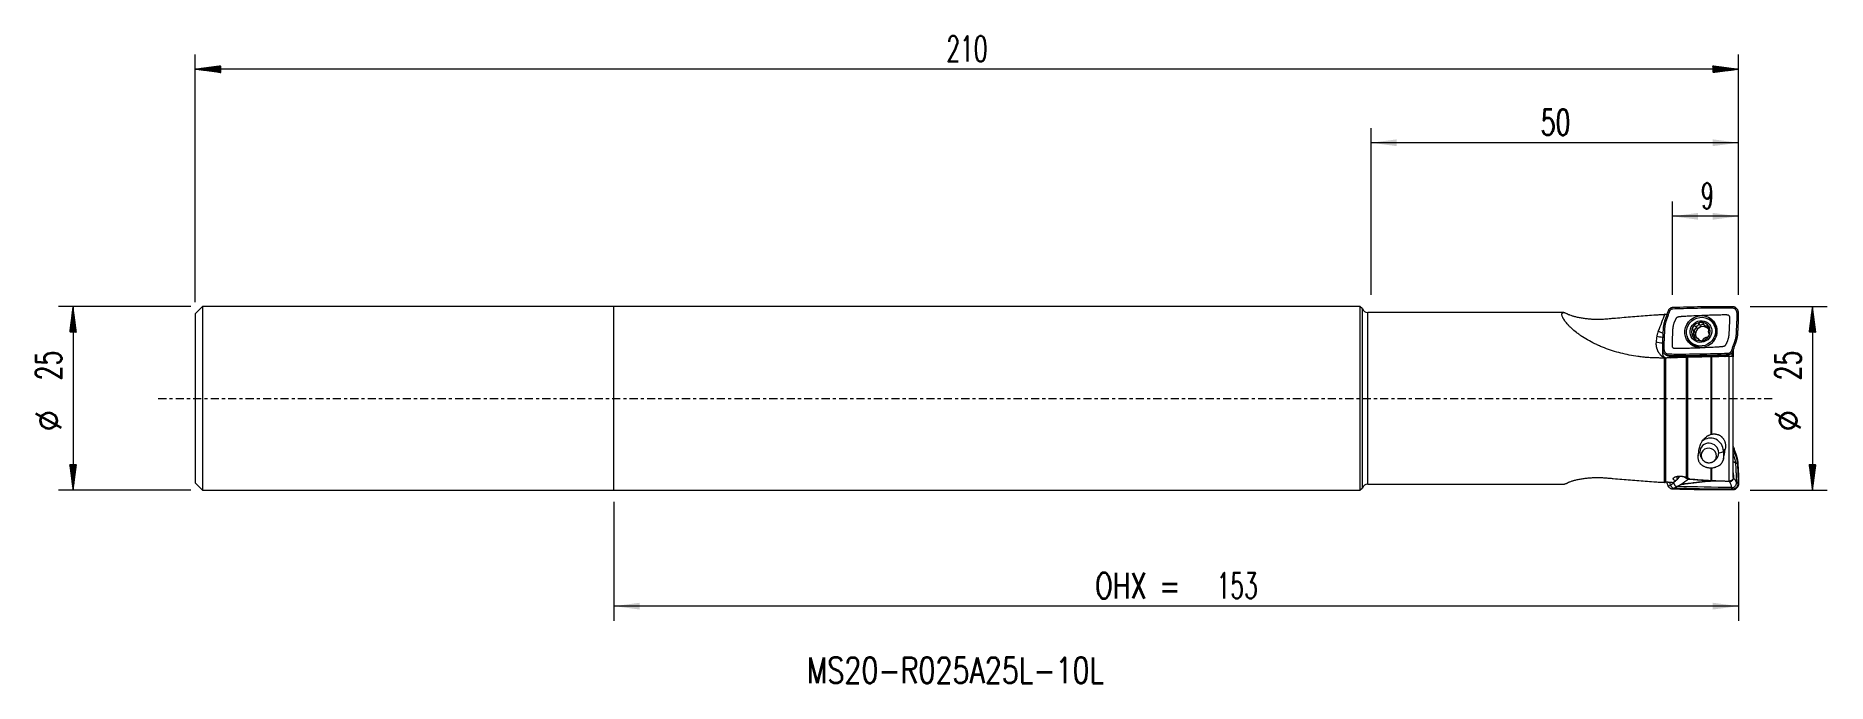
# Model space of a CAD drawing. Header units: millimetres. Extents: x -22 to 222, y -39 to 49.
import ezdxf

# ---------------------------------------------------------------- set-up
doc = ezdxf.new("R2010")
doc.units = ezdxf.units.MM
doc.linetypes.add('CENTER', pattern=[47.5, 22, -8.5, 8.5, -8.5])
for name, color, linetype in [('1', 4, 'Continuous'), ('2', 7, 'Continuous'), ('SK1', 4, 'Continuous'), ('SK2', 7, 'Continuous'), ('SK4', 2, 'CENTER'), ('SK6', 5, 'Continuous')]:
    doc.layers.add(name, color=color, linetype=linetype)
doc.styles.add('iso_b_vert', font='simplex.shx')
doc.dimstyles.get("Standard").update_dxf_attribs({"dimtxt": 0.18, "dimasz": 0.18, "dimexe": 0.18, "dimexo": 0.0625, "dimgap": 0.09, "dimtad": 1, "dimzin": 0, "dimdsep": 52, "dimtxsty": 'Standard', "dimcen": 0.09, "dimadec": 0, "dimazin": 0, "dimtfac": 1, "dimtdec": 4, "dimtofl": 0, "dimtmove": 0, "dimatfit": 3, "dimfxl": 1, "dimtolj": 1, "dimtzin": 0, "dimarcsym": 0})

msp = doc.modelspace()

# ---------------------------------------------------------------- texts
at = {"layer": '2', "lineweight": 18, "char_height": 3.5, "attachment_point": 7, "rotation": 90, "line_spacing_factor": 1.084337, "style": 'iso_b_vert'}
for s, insert in [('\\W0.6740;25', (218.501, 2.442)), ('%%c', (218.501, -4.531))]:
    msp.add_mtext(s, dxfattribs=dict(at, insert=insert))
at = {"layer": 'SK2', "lineweight": 18, "insert": (102.225, 45.783), "char_height": 3.5, "attachment_point": 7, "line_spacing_factor": 1.084337, "style": 'iso_b_vert'}
msp.add_mtext('\\W0.6217;210', dxfattribs=at)
at = {"layer": 'SK2', "lineweight": 18, "char_height": 3.5, "attachment_point": 7, "rotation": 90, "line_spacing_factor": 1.084337, "style": 'iso_b_vert'}
for s, insert in [('\\W0.6740;25', (-18.165, 2.442)), ('%%c', (-18.165, -4.531))]:
    msp.add_mtext(s, dxfattribs=dict(at, insert=insert))
at = {"layer": 'SK6', "lineweight": 18, "insert": (83.248, -38.717), "char_height": 3.5, "attachment_point": 7, "line_spacing_factor": 1.084337, "style": 'iso_b_vert'}
msp.add_mtext('\\W0.7722;MS20-R025A25L-10L', dxfattribs=at)

# ---------------------------------------------------------------- blocks, each defined once
blk = doc.blocks.new('_U0')
at = {"layer": '2', "lineweight": 13}
for p, q in [((201, 14.0875), (201, 26.75)), ((210, 24.75), (201, 24.75)), ((210, 14.0875), (210, 26.75))]:
    blk.add_line(p, q, dxfattribs=at)
at = {"layer": '2', "lineweight": 18}
for points in [[(201, 24.75), (204.499998, 25.210784), (204.500002, 24.289216)], [(210, 24.75), (206.500002, 24.289216), (206.499998, 25.210784)]]:
    blk.add_solid(points, dxfattribs=at)
at = {"layer": '2', "lineweight": 18, "insert": (204.902767, 25.782634), "char_height": 3.5, "attachment_point": 7, "line_spacing_factor": 1.084337, "style": 'iso_b_vert'}
blk.add_mtext('\\W0.5742;9', dxfattribs=at)
blk = doc.blocks.new('_U1')
at = {"layer": '2', "lineweight": 13}
for p, q in [((160, 14.0875), (160, 36.75)), ((210, 14.0875), (210, 36.75)), ((210, 34.75), (160, 34.75))]:
    blk.add_line(p, q, dxfattribs=at)
at = {"layer": '2', "lineweight": 18}
for points in [[(160, 34.75), (163.499998, 35.210784), (163.500002, 34.289216)], [(210, 34.75), (206.500002, 34.289216), (206.499998, 35.210784)]]:
    blk.add_solid(points, dxfattribs=at)
at = {"layer": '2', "lineweight": 18, "insert": (183.095034, 35.782634), "char_height": 3.5, "attachment_point": 7, "line_spacing_factor": 1.084337, "style": 'iso_b_vert'}
blk.add_mtext('\\W0.6740;50', dxfattribs=at)
blk = doc.blocks.new('_U2')
at = {"layer": 'SK2', "lineweight": 13}
for p, q in [((57, -14.08425), (57, -30.25)), ((210, -14.0875), (210, -30.25)), ((210, -28.25), (57, -28.25))]:
    blk.add_line(p, q, dxfattribs=at)
at = {"layer": 'SK2', "lineweight": 18}
for points in [[(57, -28.25), (60.499998, -27.789216), (60.500002, -28.710784)], [(210, -28.25), (206.500002, -28.710784), (206.499998, -27.789216)]]:
    blk.add_solid(points, dxfattribs=at)
at = {"layer": 'SK2', "lineweight": 18, "char_height": 3.5, "attachment_point": 7, "line_spacing_factor": 1.084337, "style": 'iso_b_vert'}
for s, insert in [('\\W0.7298;OHX =', (122.454201, -27.217366)), ('\\W0.6217;153', (138.995267, -27.217366))]:
    blk.add_mtext(s, dxfattribs=dict(at, insert=insert))

# ---------------------------------------------------------------- dimensions: what is measured, and where the dimension line sits
at = {"layer": '2', "lineweight": 18}
for base, p2, picture, middle in [((160, 34.75), (160, 12.5), '_U1', (185, 34.75)), ((201, 24.75), (201, 12.5), '_U0', (205.5, 24.75))]:
    dim = msp.add_linear_dim(base=base, p1=(210, 12.5), p2=p2, dimstyle='Standard', override={"dimtxt": 3.5, "dimasz": 3.5, "dimexe": 2, "dimexo": 1.5875, "dimgap": 1.75, "dimtad": 1, "dimtih": 1, "dimtoh": 0, "dimdec": 2, "dimlfac": 1, "dimzin": 8, "dimdsep": 46, "dimlunit": 2, "dimpost": '<>', "dimtxsty": 'iso_b_vert', "dimsah": 1, "dimse1": 0, "dimse2": 0, "dimsd1": 0, "dimsd2": 0, "dimclrd": 2, "dimclre": 2, "dimclrt": 2, "dimtol": 0, "dimtm": -0.1, "dimtfac": 1, "dimtdec": 2, "dimtofl": 1, "dimtmove": 0, "dimtzin": 8, "dimlwd": 13, "dimlwe": 13}, dxfattribs=at)
    dim.commit()
    dim.dimension.update_dxf_attribs({"geometry": picture, "text_midpoint": middle})
at = {"layer": 'SK2', "lineweight": 18}
dim = msp.add_linear_dim(base=(57, -28.25), p1=(210, -12.5), p2=(57, -12.497), dimstyle='Standard', override={"dimtxt": 3.5, "dimasz": 3.5, "dimexe": 2, "dimexo": 1.5875, "dimgap": 1.75, "dimtad": 1, "dimtih": 1, "dimtoh": 0, "dimdec": 2, "dimlfac": 1, "dimzin": 8, "dimdsep": 46, "dimlunit": 2, "dimpost": '<>', "dimtxsty": 'iso_b_vert', "dimsah": 1, "dimse1": 0, "dimse2": 0, "dimsd1": 0, "dimsd2": 0, "dimclrd": 2, "dimclre": 2, "dimclrt": 2, "dimtol": 0, "dimtm": -0.1, "dimtfac": 1, "dimtdec": 2, "dimtofl": 1, "dimtmove": 0, "dimtzin": 8, "dimlwd": 13, "dimlwe": 13}, dxfattribs=at)
dim.commit()
dim.dimension.update_dxf_attribs({"geometry": '_U2', "text_midpoint": (133.5, -28.25)})

# ---------------------------------------------------------------- hatches: boundary and pattern name
at = {"layer": '2', "lineweight": 13}
h = msp.add_hatch(dxfattribs=at)
h.set_pattern_fill('ANSI31', color=256, scale=0.0062, style=0)
h.paths.add_polyline_path([(220.066, 12.5), (220.527, 9), (219.605, 9)])
h = msp.add_hatch(dxfattribs=at)
h.set_pattern_fill('ANSI31', color=256, scale=0.0062, style=0)
h.paths.add_polyline_path([(220.066, -12.5), (219.605, -9), (220.527, -9)])
at = {"layer": 'SK2', "lineweight": 13}
h = msp.add_hatch(dxfattribs=at)
h.set_pattern_fill('ANSI31', color=256, scale=0.0062, style=0)
h.paths.add_polyline_path([(0, 44.75), (3.5, 45.211), (3.5, 44.289)])
h = msp.add_hatch(dxfattribs=at)
h.set_pattern_fill('ANSI31', color=256, scale=0.0062, style=0)
h.paths.add_polyline_path([(210, 44.75), (206.5, 44.289), (206.5, 45.211)])
h = msp.add_hatch(dxfattribs=at)
h.set_pattern_fill('ANSI31', color=256, scale=0.0062, style=0)
h.paths.add_polyline_path([(-16.6, 12.497), (-16.139, 8.997), (-17.061, 8.997)])
h = msp.add_hatch(dxfattribs=at)
h.set_pattern_fill('ANSI31', color=256, scale=0.0062, style=0)
h.paths.add_polyline_path([(-16.6, -12.497), (-17.061, -8.997), (-16.139, -8.997)])

# ---------------------------------------------------------------- linework, layer by layer
at = {"layer": '1', "lineweight": 18}
for p, q in [((57, -12.497), (57, 12.497)), ((158.5, 12.497), (57, 12.497)), ((158.5, 12.497), (158.5, -12.497)), ((158.8, 12.197), (158.5, 12.497)), ((158.8, 12.197), (158.8, -12.197)), ((186.215, 11.665), (159.554, 11.665)), ((204.093, 9.832), (204.332, 9.548)), ((204.606, 10.145), (204.844, 9.861)), ((204.844, 9.861), (204.844, 9.842)), ((205.257, 10.021), (205.484, 9.752)), ((205.706, 9.891), (205.945, 9.608)), ((206.837, 9.627), (206.689, 9.944)), ((203.726, 7.449), (204.013, 7.249)), ((203.799, 8.728), (204.038, 8.444)), ((204.089, 8.993), (203.856, 9.27)), ((204.054, 8.455), (204.038, 8.444)), ((204.349, 9.54), (204.332, 9.548)), ((204.778, 7.823), (204.565, 8.076)), ((204.606, 7.958), (204.705, 7.839)), ((205.945, 9.608), (205.928, 9.598)), ((205.955, 8.84), (206.056, 8.721)), ((206, 8.809), (206.056, 8.742)), ((201.37, 5.642), (202.053, 5.743)), ((209.284, 6.577), (209.284, 5.667)), ((209.285, 5.673), (209.285, 6.563)), ((209.285, -10.767), (209.285, 5.666)), ((159.554, -11.665), (186.215, -11.665)), ((203.254, -10.98), (206.101, -11.234)), ((57, -12.497), (158.5, -12.497)), ((158.5, -12.497), (158.8, -12.197))]:
    msp.add_line(p, q, dxfattribs=at)
at = {"layer": '1', "lineweight": 13}
for p, q in [((159.554, -11.665), (159.554, 11.665)), ((204.112, 9.821), (204.349, 9.54)), ((204.607, 10.123), (204.844, 9.842)), ((205.691, 9.879), (205.928, 9.598)), ((203.818, 8.736), (204.054, 8.455)), ((204.607, 7.975), (204.727, 7.833)), ((205.985, 8.816), (206.056, 8.732)), ((199.919, -11.422), (199.919, 5.484)), ((200.08, 5.485), (200.08, -11.416)), ((202.948, -10.744), (202.948, 5.568)), ((203.078, 5.572), (203.078, -10.796)), ((206.289, -4.891), (206.289, 5.646)), ((206.334, 5.647), (206.334, -4.88)), ((208.584, 5.921), (208.584, 5.712)), ((208.751, -11.252), (208.751, 5.693)), ((209.119, 5.702), (209.119, 6.213)), ((209.151, 6.268), (209.151, 5.695)), ((209.28, 5.673), (209.28, 6.559)), ((207.954, -7.185), (208.204, -6.888)), ((207.954, -7.185), (207.954, -8.283)), ((206.289, -11.163), (206.289, -9.448)), ((206.334, -9.447), (206.334, -11.166))]:
    msp.add_line(p, q, dxfattribs=at)
at = {"layer": '1', "lineweight": 18}
for centre, start, end in [((159.554, 12.465), 199.59154, 270), ((159.554, -12.465), 90, 160.40846)]:
    msp.add_arc(centre, 0.8, start, end, dxfattribs=at)
for centre, major_axis in [((204.891, 9.073), (-1.701, -1.432)), ((204.897, 9.065), (1.53, 1.288))]:
    msp.add_ellipse(centre, major_axis=major_axis, ratio=0.962969, dxfattribs=at)
at = {"layer": '1', "lineweight": 13}
msp.add_ellipse((204.886, 9.078), major_axis=(1.147, 0.966), ratio=0.962969, dxfattribs=at)
at = {"layer": '1', "lineweight": 18}
for centre, major_axis, ratio, start_param, end_param in [((204.886, 9.078), (0.986, 0.83), 0.962969, 0.8895238, 1.9367214), ((204.576, 9.725), (0.257, 0.158), 0.469889, -1.5778557, -0.290971), ((205.138, 8.779), (0.761, 0.64), 0.962969, 0.365925, 1.4131226), ((205.138, 9.895), (0.298, 0.014), 0.48279, 1.1204663, -3.0039749), ((204.886, 9.078), (0.986, 0.83), 0.962969, -0.1576737, 0.8895238), ((205.7, 9.766), (0.259, -0.136), 0.500702, -2.2882798, -1.5876535), ((205.064, 8.867), (1.621, 1.365), 0.962969, 0, 0.0610271), ((205.064, 8.867), (1.621, 1.365), 0.962969, -0.3245053, 0), ((205.064, 8.867), (1.621, 1.365), 0.962969, 3.1206436, -2.8170647), ((204.886, 9.078), (0.986, 0.83), 0.962969, 1.9367214, 2.9839189), ((204.886, 9.078), (0.986, 0.83), 0.962969, 2.9839189, -2.2520688), ((204.164, 8.185), (0.148, -0.251), 0.504835, 2.9886507, -1.9961066), ((204.164, 9.301), (0.151, 0.261), 0.473385, -0.1454827, 2.5026193), ((204.014, 8.737), (0.003, 0.296), 0.49037, -2.8338307, -1.5469461), ((204.014, 8.737), (0.003, 0.296), 0.49037, -1.5469461, -0.4564537), ((205.138, 8.779), (0.761, 0.64), 0.962969, 1.4131226, 2.4603201), ((205.138, 8.779), (-0.761, -0.64), 0.962969, -0.6812725, -0.0872989), ((204.576, 9.725), (0.257, 0.158), 0.469889, -2.8647403, -1.5778557), ((205.138, 8.779), (0.761, 0.64), 0.962969, -2.6817475, -2.505376), ((204.886, 9.078), (0.986, 0.83), 0.962969, -2.2520688, -1.2048713), ((205.138, 8.779), (0.761, 0.64), 0.962969, -0.1035136, 0.365925), ((205.7, 9.766), (0.259, -0.136), 0.500702, -1.5876535, -0.3007688), ((206.112, 9.373), (0.148, -0.251), 0.504835, 2.6730366, -2.9727884), ((204.886, 9.078), (0.986, 0.83), 0.962969, -1.2048713, -0.1576737), ((205.129, 8.789), (1.458, 1.228), 0.962969, -0.6812727, -0.2523472), ((205.129, 8.789), (1.458, 1.228), 0.962969, -0.9135541, -0.6812727), ((203.781, 6.518), (3.857, 1.079), 0.062897, -2.4698421, -2.2637128), ((86.922, 3.216), (124.576, 2.546), 0.001791, 0.2327026, 0.4059741), ((205.129, 8.789), (1.458, 1.228), 0.962969, -2.8892232, -2.2282124), ((209.076, 6.507), (1.293, -2.691), 0.383756, -1.5151174, -1.47497), ((209.371, 6.102), (1.228, 0.376), 0.715645, 2.9921858, 3.12182), ((203.236, 0.007), (0.453, 11.911), 0.172175, -2.2738824, -2.1805874), ((206.028, -7.363), (-0.994, 0.837), 0.962969, -2.4603201, 0.6812725), ((205.963, -7.799), (-0.803, 0.676), 0.962969, 0, 1.3502354), ((205.963, -7.799), (-0.803, 0.676), 0.962969, -2.4603201, 0), ((206.774, -0.013), (0.455, 11.945), 0.172177, -2.3289014, -2.1775065), ((205.963, -7.799), (-0.803, 0.676), 0.962969, -3.0849078, -2.4603201), ((199.378, -14.264), (13.392, 10.362), 0.069692, 1.3430662, 1.3575501)]:
    msp.add_ellipse(centre, major_axis=major_axis, ratio=ratio, start_param=start_param, end_param=end_param, dxfattribs=at)
at = {"layer": '1', "lineweight": 13}
for centre, major_axis, ratio, start_param, end_param in [((205.064, 8.867), (1.621, 1.365), 0.962969, 0.061027, 0.5173432), ((205.114, 8.808), (1.522, 1.282), 0.962969, 0, 0.0588673), ((205.114, 8.808), (1.522, 1.282), 0.962969, -0.6419046, 0), ((199.402, 7.755), (0.993, -0.122), 0.187174, -2.2107907, -1.2781619), ((199.497, 8.529), (0.993, -0.122), 0.187174, -2.2031603, -1.3523808), ((199.633, 9.044), (0.925, -0.38), 0.128507, -2.1620703, -1.4269038), ((205.064, 8.867), (1.621, 1.365), 0.962969, 2.6242719, 3.1206436), ((205.114, 8.808), (1.522, 1.282), 0.962969, 3.0827484, -2.4996653), ((201.705, 6.616), (0.245, 1.226), 0.856106, 2.5547453, 2.7321439), ((206.231, -7.121), (-1.75, 0), 0.209428, 0.3654366, 0.5589352), ((206.231, -7.121), (1.339, -1.127), 0.962969, 0.6812725, 3.0208262), ((206.231, -7.121), (-1.75, 0), 0.209428, 2.2335916, 2.9670597)]:
    msp.add_ellipse(centre, major_axis=major_axis, ratio=ratio, start_param=start_param, end_param=end_param, dxfattribs=at)
at = {"layer": '1', "lineweight": 18}
for points, knots in [([(209.192, 12.256), (209.21, 12.255), (209.245, 12.254), (209.313, 12.244), (209.396, 12.221), (209.488, 12.178), (209.573, 12.12), (209.646, 12.05), (209.706, 11.968), (209.753, 11.877), (209.779, 11.796), (209.792, 11.729), (209.796, 11.69), (209.797, 11.666), (209.798, 11.653), (209.798, 11.638), (209.798, 11.618), (209.799, 11.594), (209.801, 11.496), (209.803, 11.328), (209.805, 11.091), (209.804, 10.855), (209.801, 10.657), (209.797, 10.529), (209.796, 10.475), (209.795, 10.455), (209.795, 10.443), (209.794, 10.433), (209.794, 10.423), (209.793, 10.411), (209.793, 10.396), (209.791, 10.347), (209.788, 10.263), (209.781, 10.105), (209.768, 9.829), (209.751, 9.513), (209.735, 9.207), (209.727, 9.049), (209.722, 8.951), (209.72, 8.902), (209.715, 8.824), (209.705, 8.689), (209.682, 8.496), (209.643, 8.266), (209.591, 8.037), (209.538, 7.849), (209.496, 7.719), (209.471, 7.645), (209.403, 7.459), (209.287, 7.137), (209.15, 6.759), (209.067, 6.528), (209.033, 6.435), (209.027, 6.419), (209.021, 6.404), (209.013, 6.385), (208.991, 6.343), (208.948, 6.283), (208.879, 6.225), (208.822, 6.193), (208.777, 6.175), (208.739, 6.163), (208.703, 6.157), (208.679, 6.154), (208.667, 6.154), (208.654, 6.153), (208.634, 6.152), (208.609, 6.151), (208.43, 6.145), (207.625, 6.116), (206.192, 6.074), (204.283, 6.039), (202.693, 6.027), (201.58, 6.027), (201.023, 6.03), (200.745, 6.032), (200.606, 6.033), (200.537, 6.034), (200.5, 6.034), (200.48, 6.034), (200.467, 6.035), (200.459, 6.035), (200.45, 6.035), (200.436, 6.035), (200.407, 6.038), (200.347, 6.046), (200.264, 6.069), (200.171, 6.112), (200.087, 6.17), (200.014, 6.24), (199.953, 6.322), (199.907, 6.413), (199.88, 6.494), (199.868, 6.561), (199.864, 6.6), (199.862, 6.624), (199.862, 6.637), (199.861, 6.652), (199.861, 6.672), (199.861, 6.696), (199.859, 6.794), (199.856, 6.962), (199.854, 7.199), (199.855, 7.436), (199.859, 7.633), (199.862, 7.761), (199.864, 7.815), (199.865, 7.835), (199.865, 7.847), (199.865, 7.857), (199.866, 7.867), (199.866, 7.879), (199.867, 7.894), (199.868, 7.943), (199.871, 8.027), (199.878, 8.185), (199.892, 8.461), (199.909, 8.777), (199.925, 9.083), (199.933, 9.241), (199.938, 9.339), (199.94, 9.388), (199.944, 9.466), (199.955, 9.601), (199.978, 9.794), (200.017, 10.024), (200.068, 10.253), (200.121, 10.441), (200.163, 10.571), (200.189, 10.645), (200.256, 10.831), (200.372, 11.153), (200.509, 11.531), (200.593, 11.762), (200.626, 11.855), (200.632, 11.871), (200.638, 11.886), (200.646, 11.905), (200.669, 11.948), (200.712, 12.007), (200.78, 12.065), (200.837, 12.097), (200.882, 12.115), (200.921, 12.127), (200.957, 12.133), (200.98, 12.136), (200.992, 12.137), (201.006, 12.137), (201.025, 12.138), (201.05, 12.139), (201.229, 12.145), (202.035, 12.174), (203.467, 12.216), (205.376, 12.251), (206.967, 12.263), (208.08, 12.263), (208.636, 12.26), (208.944, 12.258), (209.103, 12.256), (209.183, 12.256), (209.192, 12.256)], [0, 0, 0, 0, 0.0019531, 0.0039062, 0.0078125, 0.0117188, 0.015625, 0.0195312, 0.0234375, 0.0273438, 0.03125, 0.0332031, 0.0351562, 0.0356445, 0.0361328, 0.0366211, 0.0371094, 0.0380859, 0.0390625, 0.046875, 0.0546875, 0.0625, 0.0703125, 0.0742188, 0.0751953, 0.0756836, 0.0761719, 0.076416, 0.0766602, 0.0771484, 0.0776367, 0.078125, 0.0820312, 0.0859375, 0.09375, 0.109375, 0.1171875, 0.1240234, 0.125, 0.1269531, 0.1289062, 0.1328125, 0.140625, 0.1484375, 0.15625, 0.1640625, 0.1679688, 0.1699219, 0.171875, 0.1875, 0.203125, 0.2109375, 0.2119141, 0.2124023, 0.2128906, 0.2138672, 0.2148438, 0.21875, 0.2226562, 0.2255859, 0.2265625, 0.2285156, 0.2304688, 0.230957, 0.2314453, 0.2319336, 0.2324219, 0.2333984, 0.234375, 0.25, 0.3125, 0.375, 0.4375, 0.46875, 0.484375, 0.4921875, 0.4960938, 0.4980469, 0.4990234, 0.4996338, 0.5, 0.5003662, 0.5004883, 0.5009766, 0.5019531, 0.5039062, 0.5078125, 0.5117188, 0.515625, 0.5195312, 0.5234375, 0.5273438, 0.53125, 0.5332031, 0.5351562, 0.5356445, 0.5361328, 0.5366211, 0.5371094, 0.5380859, 0.5390625, 0.546875, 0.5546875, 0.5625, 0.5703125, 0.5742188, 0.5751953, 0.5756836, 0.5761719, 0.576416, 0.5766602, 0.5771484, 0.5776367, 0.578125, 0.5820312, 0.5859375, 0.59375, 0.609375, 0.6171875, 0.6240234, 0.625, 0.6269531, 0.6289062, 0.6328125, 0.640625, 0.6484375, 0.65625, 0.6640625, 0.6679688, 0.6699219, 0.671875, 0.6875, 0.703125, 0.7109375, 0.7119141, 0.7124023, 0.7128906, 0.7138672, 0.7148438, 0.71875, 0.7226562, 0.7255859, 0.7265625, 0.7285156, 0.7304688, 0.730957, 0.7314453, 0.7319336, 0.7324219, 0.7333984, 0.734375, 0.75, 0.8125, 0.875, 0.9375, 0.96875, 0.984375, 0.9921875, 0.9990234, 1, 1, 1, 1]), ([(201, 12.332), (200.996, 12.332), (200.987, 12.332), (200.971, 12.331), (200.935, 12.327), (200.881, 12.318), (200.824, 12.3), (200.756, 12.273), (200.671, 12.226), (200.568, 12.139), (200.503, 12.049), (200.469, 11.984), (200.457, 11.957), (200.449, 11.937), (200.446, 11.929), (200.445, 11.926)], [0, 0, 0, 0, 0.0166269, 0.0415116, 0.0663963, 0.1659352, 0.2654741, 0.3152436, 0.464552, 0.6636298, 0.8627076, 0.9124771, 0.9622465, 0.9871313, 1, 1, 1, 1]), ([(208.71, 12.455), (208.556, 12.456), (208.083, 12.458), (206.973, 12.459), (205.381, 12.447), (203.47, 12.412), (202.033, 12.37), (201.231, 12.341), (201.05, 12.334), (201.025, 12.333), (201.009, 12.333), (201.002, 12.332), (201, 12.332)], [0, 0, 0, 0, 0.060095, 0.1840389, 0.4319267, 0.6798145, 0.9277023, 0.9896742, 0.9935475, 0.9974207, 0.9993573, 1, 1, 1, 1]), ([(209.202, 12.451), (209.191, 12.451), (209.112, 12.452), (208.953, 12.453), (208.799, 12.454), (208.715, 12.455), (208.71, 12.455)], [0, 0, 0, 0, 0.0589687, 0.4843736, 0.9705506, 1, 1, 1, 1]), ([(209.995, 11.659), (209.995, 11.661), (209.995, 11.668), (209.994, 11.681), (209.992, 11.715), (209.987, 11.765), (209.97, 11.853), (209.936, 11.959), (209.875, 12.078), (209.795, 12.184), (209.699, 12.276), (209.589, 12.351), (209.467, 12.407), (209.359, 12.436), (209.27, 12.449), (209.225, 12.451), (209.203, 12.451)], [0, 0, 0, 0, 0.0039823, 0.017442, 0.0309017, 0.0847405, 0.1385793, 0.2462568, 0.3539344, 0.461612, 0.5692896, 0.6769672, 0.7846448, 0.8923224, 0.9461612, 1, 1, 1, 1]), ([(199.919, 5.484), (199.719, 5.483), (199.518, 5.483), (199.117, 5.487), (198.916, 5.49), (198.515, 5.502), (198.315, 5.511), (198.015, 5.527), (197.915, 5.534), (197.716, 5.547), (197.616, 5.555), (197.317, 5.579), (197.118, 5.599), (196.819, 5.631), (196.72, 5.643), (196.521, 5.668), (196.422, 5.681), (195.927, 5.749), (195.534, 5.814), (194.758, 5.964), (194.374, 6.05), (193.614, 6.242), (193.239, 6.348), (192.499, 6.583), (192.133, 6.711), (191.593, 6.92), (191.414, 6.992), (191.149, 7.104), (191.06, 7.143), (190.928, 7.201), (190.885, 7.221), (190.797, 7.26), (190.754, 7.28), (190.365, 7.461), (190.031, 7.63), (189.389, 7.983), (189.081, 8.168), (188.714, 8.407), (188.641, 8.456), (188.498, 8.553), (188.427, 8.602), (188.22, 8.75), (188.087, 8.849), (187.704, 9.146), (187.47, 9.344), (187.154, 9.638), (187.055, 9.736), (186.938, 9.857), (186.915, 9.881), (186.869, 9.928), (186.803, 10), (186.741, 10.069), (186.542, 10.298), (186.41, 10.47), (186.252, 10.708), (186.206, 10.784), (186.156, 10.875), (186.146, 10.892), (186.128, 10.928), (186.119, 10.945), (186.094, 10.996), (186.078, 11.029), (186.038, 11.124), (186.017, 11.183), (185.987, 11.29), (185.969, 11.387), (185.973, 11.465), (185.984, 11.516), (185.989, 11.532), (186.001, 11.56), (186.008, 11.573), (186.034, 11.609), (186.055, 11.627), (186.107, 11.653), (186.138, 11.661), (186.206, 11.667), (186.244, 11.665), (186.307, 11.654), (186.341, 11.647), (186.376, 11.637), (186.4, 11.63), (186.412, 11.626), (186.474, 11.605), (186.527, 11.583), (186.611, 11.544), (186.655, 11.522), (186.708, 11.494), (186.731, 11.481), (186.746, 11.473), (186.754, 11.468), (186.779, 11.455), (186.796, 11.446), (186.834, 11.428), (186.854, 11.418), (186.919, 11.389), (186.966, 11.37), (187.12, 11.31), (187.239, 11.27), (187.39, 11.224), (187.407, 11.219), (187.442, 11.208), (187.459, 11.203), (187.512, 11.188), (187.548, 11.178), (187.658, 11.148), (187.734, 11.128), (187.89, 11.09), (187.971, 11.071), (188.137, 11.035), (188.222, 11.017), (188.397, 10.983), (188.485, 10.967), (188.665, 10.936), (188.756, 10.922), (189.032, 10.88), (189.221, 10.857), (189.51, 10.826), (189.608, 10.817), (189.755, 10.805), (189.805, 10.801), (189.904, 10.794), (189.954, 10.791), (190.202, 10.776), (190.401, 10.768), (190.801, 10.761), (191.001, 10.762), (191.252, 10.768), (191.302, 10.77), (191.403, 10.773), (191.453, 10.775), (191.603, 10.782), (191.702, 10.788), (191.85, 10.798), (191.9, 10.801), (191.973, 10.807), (191.998, 10.809), (192.046, 10.813), (192.071, 10.815), (192.193, 10.826), (192.29, 10.834), (192.582, 10.86), (192.776, 10.877), (193.36, 10.927), (193.748, 10.96), (194.523, 11.026), (194.909, 11.059), (195.682, 11.123), (196.068, 11.155), (196.838, 11.216), (197.223, 11.245), (197.992, 11.302), (198.377, 11.328), (198.955, 11.366), (199.147, 11.378), (199.533, 11.401), (199.726, 11.412), (199.919, 11.422)], [0, 0, 0, 0, 0.015625, 0.015625, 0.03125, 0.03125, 0.046875, 0.046875, 0.0546875, 0.0546875, 0.0625, 0.0625, 0.078125, 0.078125, 0.0859375, 0.0859375, 0.09375, 0.09375, 0.125, 0.125, 0.15625, 0.15625, 0.1875, 0.1875, 0.21875, 0.21875, 0.234375, 0.234375, 0.2421875, 0.2421875, 0.2460938, 0.2460938, 0.25, 0.25, 0.28125, 0.28125, 0.3125, 0.3125, 0.3203125, 0.3203125, 0.328125, 0.328125, 0.34375, 0.34375, 0.375, 0.375, 0.390625, 0.390625, 0.3945313, 0.3945313, 0.3984375, 0.40625, 0.40625, 0.4375, 0.4375, 0.453125, 0.453125, 0.4570313, 0.4570313, 0.4609375, 0.4609375, 0.46875, 0.46875, 0.484375, 0.484375, 0.5, 0.515625, 0.515625, 0.5234375, 0.5234375, 0.53125, 0.53125, 0.546875, 0.546875, 0.5625, 0.5625, 0.578125, 0.578125, 0.5859375, 0.5898438, 0.5898438, 0.59375, 0.59375, 0.609375, 0.609375, 0.6171875, 0.6210938, 0.6230469, 0.6230469, 0.625, 0.625, 0.6289063, 0.6289063, 0.6328125, 0.6328125, 0.640625, 0.640625, 0.65625, 0.65625, 0.6582031, 0.6582031, 0.6601563, 0.6601563, 0.6640625, 0.6640625, 0.671875, 0.671875, 0.6796875, 0.6796875, 0.6875, 0.6875, 0.6953125, 0.6953125, 0.703125, 0.703125, 0.71875, 0.71875, 0.7265625, 0.7265625, 0.7304688, 0.7304688, 0.734375, 0.734375, 0.75, 0.75, 0.765625, 0.765625, 0.7695313, 0.7695313, 0.7734375, 0.7734375, 0.78125, 0.78125, 0.7851563, 0.7851563, 0.7871094, 0.7871094, 0.7890625, 0.7890625, 0.796875, 0.796875, 0.8125, 0.8125, 0.84375, 0.84375, 0.875, 0.875, 0.90625, 0.90625, 0.9375, 0.9375, 0.96875, 0.96875, 0.984375, 0.984375, 1, 1, 1, 1]), ([(200.017, 10.742), (200.012, 10.729), (200.001, 10.697), (199.977, 10.626), (199.933, 10.49), (199.877, 10.294), (199.824, 10.055), (199.783, 9.815), (199.759, 9.613), (199.748, 9.472), (199.744, 9.41), (199.743, 9.389), (199.743, 9.387)], [0, 0, 0, 0, 0.0295589, 0.0735402, 0.1615028, 0.3374281, 0.5133533, 0.6892786, 0.8652038, 0.9531664, 0.9971478, 1, 1, 1, 1]), ([(200.445, 11.926), (200.444, 11.923), (200.44, 11.911), (200.409, 11.826), (200.323, 11.588), (200.187, 11.212), (200.077, 10.907), (200.019, 10.748), (200.017, 10.742)], [0, 0, 0, 0, 0.0057625, 0.0296304, 0.2205736, 0.60246, 0.9843464, 1, 1, 1, 1]), ([(201.081, 9.301), (201.083, 9.352), (201.088, 9.445), (201.105, 9.631), (201.132, 9.819), (201.172, 10.004), (201.21, 10.142), (201.248, 10.254), (201.279, 10.332), (201.295, 10.369), (201.306, 10.394), (201.311, 10.404), (201.313, 10.408), (201.313, 10.408)], [0, 0, 0, 0, 0.1211629, 0.2464848, 0.4971285, 0.6224504, 0.7477723, 0.8730942, 0.9357551, 0.9670856, 0.9827508, 0.998416, 1, 1, 1, 1]), ([(201.313, 10.408), (201.314, 10.411), (201.318, 10.42), (201.325, 10.435), (201.333, 10.451), (201.343, 10.472), (201.364, 10.517), (201.394, 10.58), (201.428, 10.653), (201.452, 10.703), (201.467, 10.732), (201.473, 10.746), (201.477, 10.753), (201.477, 10.753)], [0, 0, 0, 0, 0.0140665, 0.0610129, 0.1236082, 0.1862034, 0.2487987, 0.4991797, 0.7495606, 0.8747511, 0.9373464, 0.9999416, 1, 1, 1, 1]), ([(201.477, 10.753), (201.48, 10.76), (201.487, 10.773), (201.5, 10.799), (201.511, 10.82), (201.52, 10.836), (201.523, 10.841), (201.526, 10.846), (201.529, 10.853), (201.534, 10.86), (201.545, 10.879), (201.57, 10.92), (201.603, 10.969), (201.635, 11.01), (201.653, 11.029), (201.662, 11.038), (201.667, 11.042), (201.67, 11.044), (201.672, 11.045), (201.673, 11.046)], [0, 0, 0, 0, 0.06245, 0.1249606, 0.2499818, 0.2656094, 0.2812371, 0.3007716, 0.3124924, 0.3437477, 0.3750029, 0.5000241, 0.7500665, 0.8750876, 0.9375982, 0.9688535, 0.9844811, 0.992295, 1, 1, 1, 1]), ([(201.673, 11.046), (201.673, 11.046), (201.674, 11.046), (201.676, 11.047), (201.679, 11.049), (201.686, 11.052), (201.7, 11.058), (201.727, 11.07), (201.767, 11.085), (201.803, 11.096), (201.825, 11.102), (201.831, 11.104), (201.834, 11.104), (201.837, 11.105), (201.843, 11.107), (201.852, 11.109), (201.862, 11.112), (201.883, 11.116), (201.916, 11.123), (201.955, 11.13), (201.989, 11.134), (202.015, 11.137), (202.033, 11.139), (202.05, 11.14), (202.048, 11.14), (202.064, 11.141)], [0, 0, 0, 0, 0.0001094, 0.0079685, 0.0158276, 0.0315458, 0.0629821, 0.1258549, 0.2516003, 0.3773458, 0.4087821, 0.4166412, 0.4245003, 0.4323594, 0.4402185, 0.4716548, 0.5030912, 0.5188094, 0.6288366, 0.7545821, 0.8174548, 0.8803275, 0.9432003, 0.9746366, 1, 1, 1, 1]), ([(202.064, 11.141), (202.068, 11.141), (202.086, 11.143), (202.144, 11.146), (202.296, 11.156), (202.501, 11.169), (202.955, 11.197), (203.803, 11.244), (204.564, 11.28), (205.135, 11.303), (205.294, 11.309), (205.548, 11.319), (205.992, 11.334), (206.624, 11.354), (207.253, 11.37), (207.706, 11.379), (207.912, 11.383), (208.062, 11.385), (208.12, 11.386), (208.14, 11.386), (208.143, 11.386)], [0, 0, 0, 0, 0.0059772, 0.0214475, 0.0369178, 0.0678583, 0.1297395, 0.2535017, 0.485556, 0.5010263, 0.5319669, 0.5629074, 0.6247886, 0.7485508, 0.8723131, 0.9341942, 0.9651348, 0.9806051, 0.9960754, 1, 1, 1, 1]), ([(203.787, 9.667), (203.803, 9.696), (203.822, 9.724), (203.854, 9.762), (203.865, 9.774), (203.889, 9.798), (203.902, 9.809), (203.929, 9.828), (203.943, 9.837), (203.965, 9.848), (203.972, 9.851), (203.988, 9.856), (203.996, 9.859), (204.012, 9.861), (204.02, 9.862), (204.033, 9.861), (204.037, 9.861), (204.045, 9.86), (204.049, 9.859), (204.06, 9.855), (204.068, 9.852), (204.081, 9.843), (204.087, 9.838), (204.093, 9.832)], [0, 0, 0, 0, 0.25, 0.25, 0.375, 0.375, 0.5, 0.5, 0.625, 0.625, 0.6875, 0.6875, 0.75, 0.75, 0.8125, 0.8125, 0.84375, 0.84375, 0.875, 0.875, 0.9375, 0.9375, 1, 1, 1, 1]), ([(204.112, 9.821), (204.124, 9.814), (204.136, 9.809), (204.156, 9.804), (204.163, 9.803), (204.176, 9.8), (204.183, 9.8), (204.204, 9.798), (204.217, 9.799), (204.245, 9.801), (204.258, 9.803), (204.286, 9.808), (204.299, 9.811), (204.326, 9.819), (204.339, 9.824), (204.365, 9.834), (204.377, 9.84), (204.402, 9.853), (204.414, 9.859), (204.45, 9.881), (204.473, 9.898), (204.514, 9.934), (204.534, 9.954), (204.559, 9.986), (204.567, 9.997), (204.581, 10.02), (204.587, 10.032), (204.595, 10.051), (204.597, 10.057), (204.601, 10.07), (204.603, 10.077), (204.607, 10.096), (204.608, 10.109), (204.607, 10.123)], [0, 0, 0, 0, 0.0625, 0.0625, 0.09375, 0.09375, 0.125, 0.125, 0.1875, 0.1875, 0.25, 0.25, 0.3125, 0.3125, 0.375, 0.375, 0.4375, 0.4375, 0.5, 0.5, 0.625, 0.625, 0.75, 0.75, 0.8125, 0.8125, 0.875, 0.875, 0.90625, 0.90625, 0.9375, 0.9375, 1, 1, 1, 1]), ([(204.886, 10.338), (204.853, 10.337), (204.821, 10.333), (204.773, 10.323), (204.757, 10.318), (204.726, 10.308), (204.71, 10.302), (204.681, 10.287), (204.667, 10.279), (204.648, 10.265), (204.641, 10.259), (204.63, 10.248), (204.624, 10.242), (204.617, 10.232), (204.615, 10.229), (204.611, 10.222), (204.609, 10.218), (204.604, 10.207), (204.602, 10.2), (204.6, 10.188), (204.599, 10.184), (204.599, 10.176), (204.599, 10.172), (204.601, 10.16), (204.603, 10.152), (204.606, 10.145)], [0, 0, 0, 0, 0.25, 0.25, 0.375, 0.375, 0.5, 0.5, 0.625, 0.625, 0.6875, 0.6875, 0.75, 0.75, 0.78125, 0.78125, 0.8125, 0.8125, 0.875, 0.875, 0.90625, 0.90625, 0.9375, 0.9375, 1, 1, 1, 1]), ([(204.886, 10.338), (204.919, 10.339), (204.952, 10.338), (205.001, 10.331), (205.018, 10.328), (205.05, 10.32), (205.066, 10.315), (205.097, 10.303), (205.112, 10.295), (205.133, 10.282), (205.14, 10.278), (205.153, 10.267), (205.159, 10.262), (205.17, 10.249), (205.175, 10.243), (205.182, 10.232), (205.184, 10.229), (205.188, 10.221), (205.189, 10.217), (205.193, 10.206), (205.195, 10.198), (205.196, 10.182), (205.195, 10.174), (205.194, 10.166)], [0, 0, 0, 0, 0.25, 0.25, 0.375, 0.375, 0.5, 0.5, 0.625, 0.625, 0.6875, 0.6875, 0.75, 0.75, 0.8125, 0.8125, 0.84375, 0.84375, 0.875, 0.875, 0.9375, 0.9375, 1, 1, 1, 1]), ([(205.196, 10.144), (205.197, 10.131), (205.201, 10.118), (205.208, 10.099), (205.211, 10.093), (205.217, 10.08), (205.22, 10.074), (205.23, 10.056), (205.238, 10.045), (205.255, 10.023), (205.265, 10.012), (205.284, 9.992), (205.294, 9.982), (205.315, 9.964), (205.325, 9.955), (205.348, 9.939), (205.359, 9.931), (205.382, 9.916), (205.394, 9.909), (205.429, 9.89), (205.454, 9.879), (205.503, 9.862), (205.528, 9.856), (205.565, 9.851), (205.577, 9.85), (205.602, 9.85), (205.614, 9.851), (205.632, 9.853), (205.637, 9.854), (205.649, 9.857), (205.655, 9.859), (205.671, 9.866), (205.682, 9.871), (205.691, 9.879)], [0, 0, 0, 0, 0.0625, 0.0625, 0.09375, 0.09375, 0.125, 0.125, 0.1875, 0.1875, 0.25, 0.25, 0.3125, 0.3125, 0.375, 0.375, 0.4375, 0.4375, 0.5, 0.5, 0.625, 0.625, 0.75, 0.75, 0.8125, 0.8125, 0.875, 0.875, 0.90625, 0.90625, 0.9375, 0.9375, 1, 1, 1, 1]), ([(205.986, 9.749), (205.969, 9.776), (205.951, 9.802), (205.92, 9.838), (205.909, 9.85), (205.886, 9.871), (205.874, 9.881), (205.849, 9.899), (205.836, 9.907), (205.816, 9.916), (205.809, 9.919), (205.795, 9.923), (205.787, 9.925), (205.777, 9.926), (205.773, 9.926), (205.766, 9.926), (205.762, 9.926), (205.752, 9.925), (205.745, 9.923), (205.735, 9.918), (205.732, 9.917), (205.726, 9.913), (205.723, 9.911), (205.715, 9.904), (205.71, 9.898), (205.706, 9.891)], [0, 0, 0, 0, 0.25, 0.25, 0.375, 0.375, 0.5, 0.5, 0.625, 0.625, 0.6875, 0.6875, 0.75, 0.75, 0.78125, 0.78125, 0.8125, 0.8125, 0.875, 0.875, 0.90625, 0.90625, 0.9375, 0.9375, 1, 1, 1, 1]), ([(208.143, 11.386), (208.168, 11.387), (208.179, 11.387), (208.204, 11.387), (208.235, 11.386), (208.278, 11.386), (208.329, 11.383), (208.39, 11.379), (208.452, 11.373), (208.502, 11.366), (208.543, 11.358), (208.583, 11.348), (208.62, 11.332), (208.653, 11.307), (208.673, 11.285), (208.692, 11.26), (208.713, 11.226), (208.73, 11.189), (208.743, 11.15), (208.75, 11.126), (208.756, 11.096), (208.764, 11.057), (208.771, 11.001), (208.775, 10.949), (208.776, 10.915), (208.776, 10.892), (208.776, 10.882), (208.776, 10.878), (208.776, 10.878)], [0, 0, 0, 0, 0.0273823, 0.0587425, 0.0901027, 0.121463, 0.1841834, 0.2469038, 0.3096242, 0.3723446, 0.4037048, 0.435065, 0.4977854, 0.5291456, 0.5605058, 0.591866, 0.6232262, 0.6859466, 0.7173068, 0.748667, 0.7643471, 0.8113874, 0.8741078, 0.9368282, 0.9681884, 0.9838685, 0.9995486, 1, 1, 1, 1]), ([(208.768, 10.35), (208.768, 10.349), (208.768, 10.344), (208.767, 10.325), (208.766, 10.295), (208.763, 10.24), (208.758, 10.13), (208.751, 9.973), (208.742, 9.785), (208.734, 9.597), (208.726, 9.408), (208.717, 9.22), (208.71, 9.067), (208.704, 8.934), (208.702, 8.871), (208.7, 8.844), (208.7, 8.844)], [0, 0, 0, 0, 0.0013468, 0.0169464, 0.0325461, 0.0637454, 0.1261441, 0.2509414, 0.3757388, 0.5005361, 0.6253334, 0.7501307, 0.8749281, 0.9373267, 0.9997254, 1, 1, 1, 1]), ([(208.776, 10.878), (208.776, 10.875), (208.776, 10.861), (208.776, 10.838), (208.775, 10.804), (208.774, 10.722), (208.773, 10.615), (208.771, 10.515), (208.77, 10.457), (208.77, 10.441), (208.77, 10.432), (208.769, 10.424), (208.769, 10.407), (208.769, 10.388), (208.768, 10.369), (208.768, 10.358), (208.768, 10.354), (208.768, 10.35)], [0, 0, 0, 0, 0.0112893, 0.062162, 0.1247747, 0.2499999, 0.5004504, 0.7509009, 0.8135135, 0.8291667, 0.8448198, 0.860473, 0.8761261, 0.9387388, 0.9700451, 0.9856982, 1, 1, 1, 1]), ([(209.916, 8.903), (209.917, 8.921), (209.919, 8.95), (209.924, 9.048), (209.932, 9.206), (209.947, 9.514), (209.964, 9.831), (209.978, 10.108), (209.986, 10.267), (209.99, 10.351), (209.993, 10.4), (209.993, 10.415), (209.994, 10.428), (209.995, 10.437), (209.995, 10.447), (209.995, 10.46), (209.995, 10.48), (209.996, 10.534), (209.998, 10.663), (210, 10.861), (210, 11.099), (209.999, 11.337), (209.997, 11.505), (209.996, 11.604), (209.995, 11.629), (209.995, 11.647), (209.995, 11.656), (209.995, 11.659)], [0, 0, 0, 0, 0.0201723, 0.0309571, 0.1064512, 0.1927302, 0.3652881, 0.4515671, 0.4947065, 0.537846, 0.5432385, 0.5486309, 0.5540233, 0.5567195, 0.5594158, 0.5648082, 0.5702006, 0.5809855, 0.624125, 0.7104039, 0.7966829, 0.8829619, 0.9692408, 0.9800257, 0.9908106, 0.996203, 1, 1, 1, 1]), ([(198.791, 7.679), (198.782, 7.606), (198.771, 7.461), (198.777, 7.246), (198.796, 7.104), (198.813, 7.016), (198.817, 6.998), (198.824, 6.963), (198.837, 6.91), (198.861, 6.824), (198.884, 6.757), (198.902, 6.707), (198.909, 6.691), (198.922, 6.658), (198.929, 6.641), (198.95, 6.593), (198.964, 6.561), (198.994, 6.497), (199.009, 6.466), (199.04, 6.404), (199.056, 6.373), (199.089, 6.313), (199.14, 6.224), (199.195, 6.141), (199.273, 6.035), (199.315, 5.985), (199.381, 5.913), (199.404, 5.89), (199.45, 5.845), (199.475, 5.823), (199.6, 5.717), (199.71, 5.647), (199.861, 5.576), (199.892, 5.563), (199.94, 5.544), (199.956, 5.538), (199.988, 5.527), (200.005, 5.522), (200.083, 5.497), (200.146, 5.481), (200.211, 5.468)], [0, 0, 0, 0, 0.0717347, 0.1434695, 0.2152042, 0.2152042, 0.2331379, 0.2331379, 0.2510716, 0.2869389, 0.3228063, 0.3228063, 0.34074, 0.34074, 0.3586737, 0.3586737, 0.394541, 0.394541, 0.4304084, 0.4304084, 0.4662758, 0.4662758, 0.5021432, 0.5738779, 0.5738779, 0.6456126, 0.6456126, 0.68148, 0.68148, 0.7173474, 0.7173474, 0.8608168, 0.8608168, 0.8966842, 0.8966842, 0.9146179, 0.9146179, 0.9325516, 0.9325516, 1, 1, 1, 1]), ([(199.077, 9.157), (199.031, 9.042), (198.993, 8.926), (198.947, 8.75), (198.934, 8.691), (198.91, 8.571), (198.9, 8.511), (198.892, 8.451)], [0, 0, 0, 0, 0.5, 0.5, 0.75, 0.75, 1, 1, 1, 1]), ([(199.743, 9.387), (199.742, 9.369), (199.741, 9.34), (199.736, 9.242), (199.728, 9.084), (199.712, 8.777), (199.696, 8.46), (199.682, 8.182), (199.674, 8.024), (199.669, 7.939), (199.667, 7.89), (199.666, 7.875), (199.665, 7.863), (199.665, 7.853), (199.665, 7.843), (199.664, 7.83), (199.664, 7.81), (199.663, 7.756), (199.661, 7.627), (199.66, 7.429), (199.659, 7.191), (199.66, 6.953), (199.662, 6.785), (199.664, 6.686), (199.664, 6.661), (199.665, 6.643), (199.665, 6.634), (199.665, 6.631)], [0, 0, 0, 0, 0.0201709, 0.0309558, 0.1064499, 0.1927288, 0.3652867, 0.4515657, 0.4947052, 0.5378446, 0.5432371, 0.5486295, 0.5540219, 0.5567182, 0.5594144, 0.5648068, 0.5701992, 0.5809841, 0.6241236, 0.7104025, 0.7966815, 0.8829605, 0.9692394, 0.9800243, 0.9908091, 0.9962016, 1, 1, 1, 1]), ([(201.005, 7.268), (201.005, 7.271), (201.005, 7.285), (201.005, 7.308), (201.006, 7.341), (201.007, 7.424), (201.008, 7.531), (201.01, 7.631), (201.011, 7.689), (201.011, 7.705), (201.012, 7.713), (201.012, 7.722), (201.012, 7.738), (201.012, 7.758), (201.013, 7.777), (201.013, 7.788), (201.013, 7.792), (201.013, 7.796)], [0, 0, 0, 0, 0.0112896, 0.0621623, 0.1247749, 0.2500001, 0.5004505, 0.750901, 0.8135136, 0.8291667, 0.8448199, 0.860473, 0.8761262, 0.9387388, 0.9700451, 0.9856982, 1, 1, 1, 1]), ([(201.013, 7.796), (201.013, 7.796), (201.013, 7.802), (201.014, 7.82), (201.016, 7.851), (201.018, 7.906), (201.023, 8.015), (201.03, 8.172), (201.039, 8.361), (201.047, 8.549), (201.055, 8.737), (201.064, 8.925), (201.071, 9.082), (201.076, 9.207), (201.079, 9.27), (201.08, 9.296)], [0, 0, 0, 0, 0.0013471, 0.0169511, 0.032555, 0.0637629, 0.1261787, 0.2510104, 0.375842, 0.5006736, 0.6255052, 0.7503368, 0.8751684, 0.9375842, 1, 1, 1, 1]), ([(203.787, 9.667), (203.771, 9.639), (203.756, 9.608), (203.74, 9.561), (203.735, 9.545), (203.727, 9.513), (203.724, 9.496), (203.721, 9.463), (203.72, 9.447), (203.722, 9.422), (203.723, 9.414), (203.726, 9.397), (203.729, 9.389), (203.733, 9.377), (203.734, 9.373), (203.738, 9.366), (203.74, 9.362), (203.746, 9.352), (203.751, 9.345), (203.76, 9.336), (203.763, 9.334), (203.77, 9.329), (203.773, 9.326), (203.784, 9.32), (203.791, 9.317), (203.799, 9.315)], [0, 0, 0, 0, 0.25, 0.25, 0.375, 0.375, 0.5, 0.5, 0.625, 0.625, 0.6875, 0.6875, 0.75, 0.75, 0.78125, 0.78125, 0.8125, 0.8125, 0.875, 0.875, 0.90625, 0.90625, 0.9375, 0.9375, 1, 1, 1, 1]), ([(203.787, 8.407), (203.771, 8.435), (203.756, 8.464), (203.74, 8.508), (203.735, 8.523), (203.727, 8.554), (203.724, 8.57), (203.721, 8.601), (203.72, 8.616), (203.722, 8.639), (203.723, 8.646), (203.726, 8.661), (203.729, 8.669), (203.734, 8.682), (203.738, 8.689), (203.744, 8.698), (203.747, 8.701), (203.752, 8.706), (203.754, 8.709), (203.763, 8.716), (203.77, 8.72), (203.784, 8.725), (203.791, 8.727), (203.799, 8.728)], [0, 0, 0, 0, 0.25, 0.25, 0.375, 0.375, 0.5, 0.5, 0.625, 0.625, 0.6875, 0.6875, 0.75, 0.75, 0.8125, 0.8125, 0.84375, 0.84375, 0.875, 0.875, 0.9375, 0.9375, 1, 1, 1, 1]), ([(203.787, 8.407), (203.803, 8.379), (203.822, 8.353), (203.854, 8.316), (203.865, 8.304), (203.889, 8.281), (203.902, 8.271), (203.928, 8.251), (203.942, 8.242), (203.965, 8.231), (203.972, 8.227), (203.988, 8.221), (203.996, 8.219), (204.008, 8.216), (204.012, 8.215), (204.02, 8.214), (204.024, 8.213), (204.037, 8.213), (204.045, 8.213), (204.056, 8.215), (204.06, 8.216), (204.067, 8.218), (204.071, 8.22), (204.081, 8.224), (204.087, 8.228), (204.093, 8.233)], [0, 0, 0, 0, 0.25, 0.25, 0.375, 0.375, 0.5, 0.5, 0.625, 0.625, 0.6875, 0.6875, 0.75, 0.75, 0.78125, 0.78125, 0.8125, 0.8125, 0.875, 0.875, 0.90625, 0.90625, 0.9375, 0.9375, 1, 1, 1, 1]), ([(203.818, 8.736), (203.829, 8.741), (203.84, 8.748), (203.854, 8.76), (203.858, 8.765), (203.866, 8.774), (203.87, 8.779), (203.882, 8.794), (203.888, 8.804), (203.9, 8.827), (203.905, 8.838), (203.915, 8.862), (203.919, 8.875), (203.925, 8.9), (203.928, 8.913), (203.932, 8.939), (203.934, 8.953), (203.936, 8.979), (203.937, 8.993), (203.937, 9.034), (203.934, 9.061), (203.926, 9.116), (203.919, 9.143), (203.905, 9.183), (203.9, 9.196), (203.888, 9.221), (203.882, 9.233), (203.87, 9.251), (203.866, 9.256), (203.858, 9.267), (203.854, 9.273), (203.84, 9.288), (203.829, 9.296), (203.818, 9.304)], [0, 0, 0, 0, 0.0625, 0.0625, 0.09375, 0.09375, 0.125, 0.125, 0.1875, 0.1875, 0.25, 0.25, 0.3125, 0.3125, 0.375, 0.375, 0.4375, 0.4375, 0.5, 0.5, 0.625, 0.625, 0.75, 0.75, 0.8125, 0.8125, 0.875, 0.875, 0.90625, 0.90625, 0.9375, 0.9375, 1, 1, 1, 1]), ([(204.112, 8.241), (204.118, 8.243), (204.124, 8.245), (204.137, 8.248), (204.143, 8.25), (204.163, 8.252), (204.177, 8.253), (204.197, 8.252), (204.204, 8.252), (204.218, 8.251), (204.225, 8.25), (204.245, 8.247), (204.259, 8.244), (204.286, 8.238), (204.299, 8.234), (204.326, 8.226), (204.339, 8.222), (204.377, 8.207), (204.402, 8.196), (204.45, 8.17), (204.472, 8.156), (204.514, 8.126), (204.533, 8.11), (204.559, 8.084), (204.566, 8.075), (204.581, 8.056), (204.587, 8.047), (204.595, 8.032), (204.597, 8.027), (204.601, 8.017), (204.603, 8.012), (204.607, 7.996), (204.608, 7.986), (204.607, 7.975)], [0, 0, 0, 0, 0.03125, 0.03125, 0.0625, 0.0625, 0.125, 0.125, 0.15625, 0.15625, 0.1875, 0.1875, 0.25, 0.25, 0.3125, 0.3125, 0.375, 0.375, 0.5, 0.5, 0.625, 0.625, 0.75, 0.75, 0.8125, 0.8125, 0.875, 0.875, 0.90625, 0.90625, 0.9375, 0.9375, 1, 1, 1, 1]), ([(204.886, 7.817), (204.853, 7.816), (204.821, 7.817), (204.773, 7.823), (204.757, 7.826), (204.726, 7.833), (204.71, 7.837), (204.681, 7.847), (204.667, 7.853), (204.641, 7.868), (204.629, 7.876), (204.615, 7.892), (204.61, 7.897), (204.604, 7.908), (204.601, 7.914), (204.599, 7.927), (204.599, 7.933), (204.601, 7.946), (204.603, 7.952), (204.606, 7.958)], [0, 0, 0, 0, 0.25, 0.25, 0.375, 0.375, 0.5, 0.5, 0.625, 0.625, 0.75, 0.75, 0.8125, 0.8125, 0.875, 0.875, 0.9375, 0.9375, 1, 1, 1, 1]), ([(204.886, 7.817), (204.919, 7.819), (204.952, 7.822), (205.001, 7.832), (205.018, 7.835), (205.05, 7.845), (205.066, 7.85), (205.097, 7.863), (205.112, 7.87), (205.133, 7.882), (205.14, 7.887), (205.153, 7.896), (205.159, 7.901), (205.17, 7.912), (205.175, 7.918), (205.182, 7.927), (205.184, 7.93), (205.188, 7.936), (205.189, 7.939), (205.193, 7.949), (205.195, 7.955), (205.196, 7.968), (205.195, 7.974), (205.194, 7.98)], [0, 0, 0, 0, 0.25, 0.25, 0.375, 0.375, 0.5, 0.5, 0.625, 0.625, 0.6875, 0.6875, 0.75, 0.75, 0.8125, 0.8125, 0.84375, 0.84375, 0.875, 0.875, 0.9375, 0.9375, 1, 1, 1, 1]), ([(205.196, 7.997), (205.197, 8.007), (205.201, 8.018), (205.208, 8.034), (205.211, 8.039), (205.217, 8.05), (205.22, 8.055), (205.231, 8.07), (205.238, 8.08), (205.256, 8.1), (205.265, 8.11), (205.284, 8.128), (205.294, 8.137), (205.315, 8.155), (205.326, 8.164), (205.348, 8.18), (205.359, 8.188), (205.382, 8.204), (205.394, 8.212), (205.418, 8.226), (205.43, 8.233), (205.454, 8.246), (205.466, 8.253), (205.503, 8.27), (205.528, 8.281), (205.559, 8.291), (205.565, 8.293), (205.577, 8.296), (205.583, 8.298), (205.602, 8.302), (205.614, 8.304), (205.631, 8.306), (205.637, 8.306), (205.649, 8.307), (205.654, 8.307), (205.671, 8.305), (205.682, 8.303), (205.691, 8.299)], [0, 0, 0, 0, 0.0625, 0.0625, 0.09375, 0.09375, 0.125, 0.125, 0.1875, 0.1875, 0.25, 0.25, 0.3125, 0.3125, 0.375, 0.375, 0.4375, 0.4375, 0.5, 0.5, 0.5625, 0.5625, 0.625, 0.625, 0.75, 0.75, 0.78125, 0.78125, 0.8125, 0.8125, 0.875, 0.875, 0.90625, 0.90625, 0.9375, 0.9375, 1, 1, 1, 1]), ([(205.986, 8.488), (205.969, 8.459), (205.951, 8.431), (205.92, 8.392), (205.909, 8.379), (205.886, 8.355), (205.874, 8.343), (205.849, 8.322), (205.836, 8.312), (205.815, 8.299), (205.809, 8.295), (205.794, 8.288), (205.787, 8.285), (205.773, 8.28), (205.766, 8.278), (205.755, 8.276), (205.752, 8.276), (205.745, 8.276), (205.741, 8.276), (205.732, 8.277), (205.726, 8.279), (205.715, 8.285), (205.71, 8.288), (205.706, 8.292)], [0, 0, 0, 0, 0.25, 0.25, 0.375, 0.375, 0.5, 0.5, 0.625, 0.625, 0.6875, 0.6875, 0.75, 0.75, 0.8125, 0.8125, 0.84375, 0.84375, 0.875, 0.875, 0.9375, 0.9375, 1, 1, 1, 1]), ([(205.985, 9.384), (205.976, 9.376), (205.968, 9.366), (205.957, 9.35), (205.954, 9.345), (205.947, 9.333), (205.944, 9.327), (205.936, 9.309), (205.931, 9.296), (205.922, 9.27), (205.918, 9.257), (205.911, 9.23), (205.908, 9.216), (205.903, 9.189), (205.901, 9.175), (205.898, 9.148), (205.897, 9.134), (205.896, 9.106), (205.895, 9.093), (205.895, 9.052), (205.897, 9.025), (205.903, 8.973), (205.908, 8.948), (205.918, 8.913), (205.922, 8.901), (205.931, 8.88), (205.936, 8.869), (205.944, 8.855), (205.947, 8.851), (205.954, 8.842), (205.957, 8.838), (205.968, 8.827), (205.976, 8.82), (205.985, 8.816)], [0, 0, 0, 0, 0.0625, 0.0625, 0.09375, 0.09375, 0.125, 0.125, 0.1875, 0.1875, 0.25, 0.25, 0.3125, 0.3125, 0.375, 0.375, 0.4375, 0.4375, 0.5, 0.5, 0.625, 0.625, 0.75, 0.75, 0.8125, 0.8125, 0.875, 0.875, 0.90625, 0.90625, 0.9375, 0.9375, 1, 1, 1, 1]), ([(205.986, 9.749), (206.002, 9.721), (206.017, 9.692), (206.034, 9.646), (206.039, 9.63), (206.048, 9.598), (206.052, 9.582), (206.057, 9.549), (206.058, 9.533), (206.058, 9.508), (206.058, 9.499), (206.056, 9.483), (206.055, 9.475), (206.051, 9.459), (206.048, 9.451), (206.043, 9.44), (206.042, 9.436), (206.038, 9.429), (206.036, 9.426), (206.029, 9.417), (206.024, 9.411), (206.012, 9.403), (206.007, 9.399), (206, 9.397)], [0, 0, 0, 0, 0.25, 0.25, 0.375, 0.375, 0.5, 0.5, 0.625, 0.625, 0.6875, 0.6875, 0.75, 0.75, 0.8125, 0.8125, 0.84375, 0.84375, 0.875, 0.875, 0.9375, 0.9375, 1, 1, 1, 1]), ([(205.986, 8.488), (206.002, 8.517), (206.017, 8.547), (206.034, 8.593), (206.039, 8.608), (206.048, 8.64), (206.052, 8.655), (206.057, 8.687), (206.058, 8.702), (206.058, 8.725), (206.058, 8.732), (206.056, 8.747), (206.055, 8.754), (206.052, 8.764), (206.051, 8.768), (206.048, 8.774), (206.047, 8.777), (206.042, 8.786), (206.038, 8.791), (206.031, 8.797), (206.029, 8.799), (206.024, 8.802), (206.021, 8.804), (206.013, 8.807), (206.007, 8.809), (206, 8.809)], [0, 0, 0, 0, 0.25, 0.25, 0.375, 0.375, 0.5, 0.5, 0.625, 0.625, 0.6875, 0.6875, 0.75, 0.75, 0.78125, 0.78125, 0.8125, 0.8125, 0.875, 0.875, 0.90625, 0.90625, 0.9375, 0.9375, 1, 1, 1, 1]), ([(208.304, 7.393), (208.301, 7.386), (208.294, 7.373), (208.281, 7.347), (208.27, 7.326), (208.261, 7.309), (208.258, 7.304), (208.255, 7.299), (208.252, 7.293), (208.247, 7.285), (208.236, 7.266), (208.211, 7.225), (208.178, 7.176), (208.146, 7.135), (208.128, 7.116), (208.119, 7.108), (208.114, 7.103), (208.111, 7.101), (208.109, 7.1), (208.108, 7.1)], [0, 0, 0, 0, 0.0624488, 0.1249581, 0.2499768, 0.2656041, 0.2812315, 0.3007656, 0.3124861, 0.3437408, 0.3749955, 0.5000141, 0.7500515, 0.8750701, 0.9375795, 0.9688341, 0.9844615, 0.9922751, 1, 1, 1, 1]), ([(208.468, 7.738), (208.467, 7.735), (208.463, 7.726), (208.456, 7.711), (208.448, 7.695), (208.438, 7.674), (208.417, 7.628), (208.387, 7.565), (208.353, 7.493), (208.329, 7.443), (208.315, 7.414), (208.308, 7.4), (208.304, 7.393), (208.304, 7.393)], [0, 0, 0, 0, 0.0140665, 0.0610129, 0.1236081, 0.1862034, 0.2487986, 0.4991795, 0.7495604, 0.8747509, 0.9373461, 0.9999414, 1, 1, 1, 1]), ([(208.7, 8.844), (208.7, 8.838), (208.7, 8.825), (208.698, 8.801), (208.696, 8.763), (208.691, 8.678), (208.676, 8.515), (208.643, 8.28), (208.587, 8.048), (208.533, 7.892), (208.502, 7.813), (208.486, 7.777), (208.475, 7.752), (208.47, 7.742), (208.468, 7.738), (208.468, 7.738)], [0, 0, 0, 0, 0.01533, 0.0309346, 0.0621439, 0.1245624, 0.2493995, 0.4990737, 0.7487479, 0.873585, 0.9360036, 0.9672129, 0.9828175, 0.9984221, 1, 1, 1, 1]), ([(209.214, 6.364), (209.215, 6.367), (209.22, 6.379), (209.251, 6.464), (209.337, 6.702), (209.472, 7.078), (209.583, 7.383), (209.64, 7.542), (209.642, 7.548)], [0, 0, 0, 0, 0.0057615, 0.0296295, 0.2205739, 0.6024626, 0.9843513, 1, 1, 1, 1]), ([(209.642, 7.548), (209.647, 7.561), (209.659, 7.593), (209.683, 7.664), (209.727, 7.8), (209.782, 7.996), (209.836, 8.235), (209.877, 8.476), (209.901, 8.677), (209.912, 8.818), (209.915, 8.88), (209.916, 8.901), (209.916, 8.903)], [0, 0, 0, 0, 0.0295635, 0.0735447, 0.1615072, 0.3374321, 0.513357, 0.6892819, 0.8652068, 0.9531693, 0.9971505, 1, 1, 1, 1]), ([(199.665, 6.631), (199.665, 6.629), (199.665, 6.622), (199.665, 6.609), (199.667, 6.575), (199.673, 6.525), (199.689, 6.437), (199.724, 6.331), (199.785, 6.213), (199.864, 6.106), (199.96, 6.014), (200.071, 5.939), (200.192, 5.883), (200.301, 5.854), (200.379, 5.843), (200.418, 5.84), (200.436, 5.839), (200.448, 5.839), (200.453, 5.839), (200.457, 5.839), (200.458, 5.839)], [0, 0, 0, 0, 0.003978, 0.0174351, 0.0308922, 0.0847206, 0.1385491, 0.246206, 0.353863, 0.4615199, 0.5691768, 0.6768337, 0.7844906, 0.8921476, 0.945976, 0.9728903, 0.9863474, 0.9897117, 0.9998045, 1, 1, 1, 1]), ([(199.7, 6.473), (199.692, 6.433), (199.686, 6.394), (199.676, 6.316), (199.672, 6.278), (199.666, 6.167), (199.669, 6.097), (199.68, 6.013), (199.682, 5.996), (199.688, 5.964), (199.692, 5.948), (199.703, 5.902), (199.712, 5.872), (199.734, 5.816), (199.747, 5.789), (199.769, 5.75), (199.777, 5.737), (199.794, 5.713), (199.803, 5.701), (199.832, 5.667), (199.854, 5.646), (199.886, 5.622), (199.892, 5.617), (199.906, 5.607), (199.913, 5.603), (199.935, 5.589), (199.95, 5.581), (199.983, 5.565), (200, 5.557), (200.028, 5.547), (200.038, 5.544), (200.057, 5.537), (200.066, 5.534), (200.113, 5.52), (200.152, 5.512), (200.191, 5.505)], [0, 0, 0, 0, 0.0837731, 0.0837731, 0.1675463, 0.1675463, 0.3350926, 0.3350926, 0.3769791, 0.3769791, 0.4188657, 0.4188657, 0.5026389, 0.5026389, 0.586412, 0.586412, 0.6282986, 0.6282986, 0.6701852, 0.6701852, 0.7539583, 0.7539583, 0.7749016, 0.7749016, 0.7958449, 0.7958449, 0.8377314, 0.8377314, 0.879618, 0.879618, 0.9005613, 0.9005613, 0.9215046, 0.9215046, 1, 1, 1, 1]), ([(202.948, 5.568), (202.709, 5.561), (202.47, 5.554), (202.111, 5.544), (201.992, 5.541), (201.753, 5.533), (201.633, 5.529), (201.275, 5.517), (201.036, 5.508), (200.678, 5.498), (200.558, 5.494), (200.379, 5.49), (200.319, 5.489), (200.2, 5.487), (200.14, 5.486), (200.08, 5.485)], [0, 0, 0, 0, 0.25, 0.25, 0.375, 0.375, 0.5, 0.5, 0.75, 0.75, 0.875, 0.875, 0.9375, 0.9375, 1, 1, 1, 1]), ([(200.458, 5.839), (200.462, 5.839), (200.472, 5.839), (200.492, 5.838), (200.527, 5.838), (200.597, 5.838), (200.736, 5.836), (200.86, 5.836), (200.945, 5.835), (200.949, 5.835)], [0, 0, 0, 0, 0.0223178, 0.0602489, 0.1209387, 0.2423183, 0.4850775, 0.9705959, 1, 1, 1, 1]), ([(200.64, 5.763), (200.706, 5.763), (200.837, 5.762), (201.034, 5.762), (201.23, 5.762), (201.427, 5.762), (201.624, 5.762), (201.821, 5.762), (202.019, 5.763), (202.216, 5.764), (202.413, 5.765), (202.611, 5.766), (202.808, 5.768), (203.006, 5.77), (203.204, 5.772), (203.401, 5.774), (203.599, 5.776), (203.797, 5.779), (203.995, 5.782), (204.193, 5.785), (204.391, 5.788), (204.59, 5.792), (204.788, 5.796), (204.986, 5.8), (205.185, 5.804), (205.383, 5.808), (205.582, 5.813), (205.78, 5.818), (205.979, 5.823), (206.178, 5.829), (206.377, 5.834), (206.576, 5.84), (206.775, 5.846), (206.974, 5.852), (207.173, 5.859), (207.373, 5.866), (207.572, 5.872), (207.771, 5.88), (207.971, 5.887), (208.17, 5.895), (208.37, 5.902), (208.503, 5.908), (208.57, 5.911)], [0, 0, 0, 0, 0.0248207, 0.0496506, 0.0744897, 0.099338, 0.1241954, 0.1490621, 0.1739379, 0.198823, 0.2237172, 0.2486207, 0.2735333, 0.2984551, 0.3233862, 0.3483264, 0.3732758, 0.3982344, 0.4232022, 0.4481793, 0.4731655, 0.4981609, 0.5231655, 0.5481793, 0.5732023, 0.5982344, 0.6232758, 0.6483264, 0.6733862, 0.6984551, 0.7235333, 0.7486207, 0.7737172, 0.798823, 0.8239379, 0.849062, 0.8741954, 0.8993379, 0.9244896, 0.9496506, 0.9748207, 1, 1, 1, 1]), ([(200.64, 5.763), (200.663, 5.754), (200.71, 5.739), (200.761, 5.733), (200.789, 5.733), (200.793, 5.733)], [0, 0, 0, 0, 0.4567395, 0.9134789, 1, 1, 1, 1]), ([(200.791, 5.733), (201.052, 5.735), (201.526, 5.74), (202.164, 5.747), (202.671, 5.753), (203.11, 5.759), (203.545, 5.766), (204.025, 5.774), (204.552, 5.783), (205.079, 5.794), (205.568, 5.805), (205.985, 5.816), (206.341, 5.825), (206.685, 5.834), (207.113, 5.847), (207.718, 5.865), (208.194, 5.879), (208.469, 5.887)], [0, 0, 0, 0, 0.1030629, 0.1870809, 0.2516495, 0.3029922, 0.359486, 0.4222418, 0.4912348, 0.5658156, 0.6281134, 0.6823628, 0.7285206, 0.7665736, 0.8159554, 0.8940715, 1, 1, 1, 1]), ([(200.949, 5.835), (201.104, 5.834), (201.576, 5.832), (202.686, 5.831), (204.278, 5.843), (206.19, 5.878), (207.626, 5.92), (208.429, 5.949), (208.61, 5.956), (208.634, 5.957), (208.65, 5.957), (208.658, 5.958), (208.66, 5.958)], [0, 0, 0, 0, 0.0600953, 0.1840392, 0.4319268, 0.6798145, 0.9277022, 0.9896741, 0.9935473, 0.9974206, 0.9993572, 1, 1, 1, 1]), ([(201.638, 6.759), (201.613, 6.759), (201.602, 6.759), (201.577, 6.759), (201.546, 6.759), (201.503, 6.76), (201.452, 6.762), (201.391, 6.767), (201.33, 6.773), (201.279, 6.78), (201.238, 6.787), (201.198, 6.798), (201.161, 6.814), (201.129, 6.839), (201.108, 6.861), (201.089, 6.885), (201.068, 6.92), (201.051, 6.957), (201.038, 6.995), (201.032, 7.02), (201.025, 7.049), (201.017, 7.089), (201.01, 7.145), (201.006, 7.197), (201.005, 7.231), (201.005, 7.254), (201.005, 7.263), (201.005, 7.268), (201.005, 7.268)], [0, 0, 0, 0, 0.0273823, 0.0587426, 0.0901028, 0.121463, 0.1841834, 0.2469038, 0.3096243, 0.3723447, 0.4037049, 0.4350651, 0.4977855, 0.5291457, 0.5605059, 0.5918662, 0.6232264, 0.6859468, 0.717307, 0.7486672, 0.7643473, 0.8113876, 0.8741081, 0.9368285, 0.9681887, 0.9838688, 0.9995489, 1, 1, 1, 1]), ([(201.173, 5.597), (201.145, 5.623), (201.117, 5.651), (201.09, 5.681), (201.09, 5.682), (201.089, 5.683)], [0, 0, 0, 0, 0.9786108, 0.9786108, 1, 1, 1, 1]), ([(207.717, 7.005), (207.713, 7.004), (207.695, 7.003), (207.637, 6.999), (207.485, 6.989), (207.28, 6.976), (206.826, 6.949), (205.978, 6.901), (205.217, 6.866), (204.646, 6.843), (204.487, 6.837), (204.233, 6.827), (203.789, 6.811), (203.157, 6.792), (202.528, 6.776), (202.075, 6.767), (201.869, 6.763), (201.719, 6.761), (201.662, 6.76), (201.641, 6.759), (201.638, 6.759)], [0, 0, 0, 0, 0.0059772, 0.0214475, 0.0369178, 0.0678583, 0.1297395, 0.2535017, 0.485556, 0.5010263, 0.5319669, 0.5629074, 0.6247886, 0.7485508, 0.8723131, 0.9341942, 0.9651348, 0.9806051, 0.9960754, 1, 1, 1, 1]), ([(206.289, 5.646), (206.148, 5.643), (206.006, 5.639), (205.3, 5.623), (204.734, 5.61), (203.805, 5.589), (203.441, 5.58), (203.078, 5.572)], [0, 0, 0, 0, 0.132062, 0.132062, 0.6603101, 0.6603101, 1, 1, 1, 1]), ([(208.751, 5.693), (208.631, 5.691), (208.512, 5.689), (207.915, 5.677), (207.437, 5.668), (206.751, 5.655), (206.543, 5.651), (206.334, 5.647)], [0, 0, 0, 0, 0.1482118, 0.1482118, 0.741059, 0.741059, 1, 1, 1, 1]), ([(208.108, 7.1), (208.108, 7.1), (208.107, 7.099), (208.105, 7.098), (208.102, 7.097), (208.095, 7.093), (208.081, 7.087), (208.054, 7.076), (208.014, 7.061), (207.978, 7.05), (207.956, 7.044), (207.95, 7.042), (207.947, 7.041), (207.944, 7.041), (207.938, 7.039), (207.929, 7.037), (207.919, 7.034), (207.898, 7.029), (207.865, 7.023), (207.826, 7.016), (207.792, 7.012), (207.767, 7.009), (207.748, 7.007), (207.731, 7.006), (207.733, 7.006), (207.717, 7.005)], [0, 0, 0, 0, 0.0000893, 0.0079486, 0.0158078, 0.0315263, 0.0629633, 0.1258373, 0.2515853, 0.3773332, 0.4087702, 0.4166295, 0.4244887, 0.432348, 0.4402072, 0.4716442, 0.5030812, 0.5187997, 0.6288292, 0.7545772, 0.8174511, 0.8803251, 0.9431991, 0.9746361, 1, 1, 1, 1]), ([(208.139, 5.744), (208.141, 5.737), (208.143, 5.73), (208.148, 5.717), (208.15, 5.711), (208.157, 5.693), (208.162, 5.681), (208.166, 5.671), (208.166, 5.669)], [0, 0, 0, 0, 0.2202697, 0.2202697, 0.4405394, 0.4405394, 0.8810788, 1, 1, 1, 1]), ([(208.172, 5.755), (208.176, 5.741), (208.181, 5.727), (208.189, 5.702), (208.192, 5.692), (208.196, 5.682)], [0, 0, 0, 0, 0.5873746, 0.5873746, 1, 1, 1, 1]), ([(208.57, 5.911), (208.556, 5.904), (208.534, 5.897), (208.506, 5.891), (208.488, 5.888), (208.475, 5.887), (208.469, 5.887), (208.467, 5.887)], [0, 0, 0, 0, 0.4145928, 0.6218892, 0.8291856, 0.9328338, 1, 1, 1, 1]), ([(208.584, 5.921), (208.572, 5.874), (208.563, 5.827), (208.553, 5.75), (208.551, 5.72), (208.549, 5.689)], [0, 0, 0, 0, 0.6058654, 0.6058654, 1, 1, 1, 1]), ([(208.72, 5.946), (208.711, 5.942), (208.688, 5.933), (208.652, 5.922), (208.611, 5.914), (208.584, 5.911), (208.57, 5.911)], [0, 0, 0, 0, 0.1964665, 0.464311, 0.7321555, 1, 1, 1, 1]), ([(208.66, 5.958), (208.663, 5.958), (208.673, 5.958), (208.689, 5.959), (208.725, 5.963), (208.778, 5.973), (208.836, 5.99), (208.903, 6.017), (208.989, 6.064), (209.091, 6.152), (209.157, 6.242), (209.19, 6.306), (209.202, 6.333), (209.21, 6.354), (209.213, 6.362), (209.214, 6.364)], [0, 0, 0, 0, 0.016625, 0.0415098, 0.0663945, 0.1659333, 0.2654722, 0.3152417, 0.46455, 0.6636277, 0.8627055, 0.9124749, 0.9622443, 0.9871291, 1, 1, 1, 1]), ([(209.284, 5.654), (209.285, 5.657), (209.283, 5.66), (209.275, 5.664), (209.271, 5.666), (209.263, 5.669), (209.257, 5.67), (209.24, 5.674), (209.225, 5.677), (209.198, 5.68), (209.188, 5.681), (209.172, 5.683), (209.167, 5.683), (209.155, 5.684), (209.15, 5.685), (209.12, 5.687), (209.093, 5.689), (209.049, 5.691), (209.034, 5.691), (209.002, 5.692), (208.986, 5.693), (208.936, 5.694), (208.901, 5.694), (208.846, 5.694), (208.827, 5.694), (208.789, 5.694), (208.77, 5.694), (208.751, 5.693)], [0, 0, 0, 0, 0.125, 0.125, 0.1875, 0.1875, 0.25, 0.25, 0.375, 0.375, 0.4375, 0.4375, 0.46875, 0.46875, 0.5, 0.5, 0.625, 0.625, 0.6875, 0.6875, 0.75, 0.75, 0.875, 0.875, 0.9375, 0.9375, 1, 1, 1, 1]), ([(206.334, -4.88), (206.407, -4.863), (206.481, -4.851), (206.629, -4.838), (206.703, -4.836), (206.796, -4.841), (206.815, -4.842), (206.852, -4.845), (206.908, -4.851), (206.963, -4.86), (207.071, -4.881), (207.142, -4.901), (207.228, -4.932), (207.246, -4.938), (207.28, -4.952), (207.297, -4.959), (207.347, -4.982), (207.38, -4.998), (207.475, -5.049), (207.535, -5.088), (207.62, -5.152), (207.648, -5.174), (207.702, -5.221), (207.728, -5.245), (207.802, -5.319), (207.847, -5.372), (207.909, -5.454), (207.928, -5.482), (207.956, -5.524), (207.965, -5.539), (207.983, -5.568), (207.992, -5.582), (208.033, -5.655), (208.063, -5.715), (208.113, -5.836), (208.135, -5.897), (208.163, -5.99), (208.171, -6.021), (208.186, -6.084), (208.193, -6.116), (208.21, -6.21), (208.219, -6.273), (208.23, -6.397), (208.233, -6.459), (208.233, -6.645), (208.223, -6.767), (208.204, -6.888)], [0, 0, 0, 0, 0.0625, 0.0625, 0.125, 0.125, 0.140625, 0.140625, 0.15625, 0.1875, 0.1875, 0.25, 0.25, 0.265625, 0.265625, 0.28125, 0.28125, 0.3125, 0.3125, 0.375, 0.375, 0.40625, 0.40625, 0.4375, 0.4375, 0.5, 0.5, 0.53125, 0.53125, 0.546875, 0.546875, 0.5625, 0.5625, 0.625, 0.625, 0.6875, 0.6875, 0.71875, 0.71875, 0.75, 0.75, 0.8125, 0.8125, 0.875, 0.875, 1, 1, 1, 1]), ([(204.658, -6.879), (204.674, -6.779), (204.695, -6.679), (204.75, -6.479), (204.783, -6.379), (204.834, -6.255), (204.844, -6.23), (204.866, -6.18), (204.877, -6.155), (204.912, -6.081), (204.937, -6.032), (205.018, -5.887), (205.077, -5.793), (205.178, -5.657), (205.213, -5.612), (205.269, -5.546), (205.289, -5.524), (205.328, -5.481), (205.348, -5.46), (205.451, -5.356), (205.54, -5.279), (205.683, -5.174), (205.733, -5.14), (205.81, -5.093), (205.836, -5.078), (205.89, -5.048), (205.917, -5.034), (205.999, -4.994), (206.055, -4.969), (206.17, -4.926), (206.229, -4.907), (206.289, -4.891)], [0, 0, 0, 0, 0.125, 0.125, 0.25, 0.25, 0.28125, 0.28125, 0.3125, 0.3125, 0.375, 0.375, 0.5, 0.5, 0.5625, 0.5625, 0.59375, 0.59375, 0.625, 0.625, 0.75, 0.75, 0.8125, 0.8125, 0.84375, 0.84375, 0.875, 0.875, 0.9375, 0.9375, 1, 1, 1, 1]), ([(209.285, -6.558), (209.293, -6.581), (209.356, -6.755), (209.472, -7.078), (209.583, -7.383), (209.64, -7.542), (209.642, -7.548)], [0, 0, 0, 0, 0.0674976, 0.5243878, 0.981278, 1, 1, 1, 1]), ([(204.508, -7.754), (204.488, -7.862), (204.479, -7.969), (204.483, -8.125), (204.487, -8.177), (204.501, -8.28), (204.512, -8.331), (204.532, -8.407), (204.54, -8.432), (204.556, -8.482), (204.565, -8.506), (204.595, -8.578), (204.618, -8.625), (204.67, -8.717), (204.7, -8.762), (204.741, -8.816), (204.75, -8.827), (204.767, -8.848), (204.776, -8.859), (204.804, -8.89), (204.823, -8.911), (204.882, -8.971), (204.925, -9.009), (205.016, -9.081), (205.065, -9.115), (205.143, -9.163), (205.169, -9.179), (205.225, -9.209), (205.253, -9.223), (205.34, -9.265), (205.401, -9.29), (205.525, -9.335), (205.59, -9.354), (205.689, -9.38), (205.723, -9.388), (205.792, -9.403), (205.827, -9.409), (205.932, -9.426), (206.002, -9.435), (206.145, -9.446), (206.217, -9.449), (206.289, -9.448)], [0, 0, 0, 0, 0.125, 0.125, 0.1875, 0.1875, 0.25, 0.25, 0.28125, 0.28125, 0.3125, 0.3125, 0.375, 0.375, 0.4375, 0.4375, 0.453125, 0.453125, 0.46875, 0.46875, 0.5, 0.5, 0.5625, 0.5625, 0.625, 0.625, 0.65625, 0.65625, 0.6875, 0.6875, 0.75, 0.75, 0.8125, 0.8125, 0.84375, 0.84375, 0.875, 0.875, 0.9375, 0.9375, 1, 1, 1, 1]), ([(204.747, -7.315), (204.747, -7.403), (204.755, -7.491), (204.772, -7.601), (204.776, -7.623), (204.785, -7.666), (204.79, -7.688), (204.805, -7.753), (204.817, -7.795), (204.844, -7.878), (204.859, -7.918), (204.892, -7.998), (204.91, -8.037), (204.968, -8.15), (205.012, -8.22), (205.075, -8.303), (205.088, -8.32), (205.114, -8.352), (205.128, -8.367), (205.17, -8.413), (205.2, -8.442), (205.292, -8.524), (205.359, -8.572), (205.45, -8.624), (205.469, -8.634), (205.507, -8.652), (205.526, -8.661), (205.585, -8.686), (205.666, -8.714), (205.75, -8.733), (205.815, -8.743), (205.837, -8.746), (205.88, -8.751), (205.902, -8.752), (206.012, -8.756), (206.1, -8.75), (206.21, -8.728), (206.232, -8.723), (206.275, -8.712), (206.297, -8.706), (206.36, -8.687), (206.402, -8.671), (206.464, -8.645), (206.484, -8.636), (206.524, -8.616), (206.544, -8.606), (206.603, -8.573), (206.641, -8.55), (206.714, -8.5), (206.749, -8.473), (206.8, -8.431), (206.817, -8.417), (206.85, -8.387), (206.866, -8.372), (206.945, -8.294), (207.002, -8.227), (207.079, -8.119), (207.103, -8.082), (207.136, -8.024), (207.147, -8.005), (207.168, -7.965), (207.178, -7.946), (207.206, -7.885), (207.223, -7.844), (207.253, -7.76), (207.265, -7.718), (207.286, -7.63), (207.294, -7.586), (207.305, -7.498), (207.308, -7.454), (207.308, -7.41)], [0, 0, 0, 0, 0.0625, 0.0625, 0.078125, 0.078125, 0.09375, 0.09375, 0.125, 0.125, 0.15625, 0.15625, 0.1875, 0.1875, 0.25, 0.25, 0.265625, 0.265625, 0.28125, 0.28125, 0.3125, 0.3125, 0.375, 0.375, 0.390625, 0.390625, 0.40625, 0.40625, 0.4375, 0.46875, 0.46875, 0.484375, 0.484375, 0.5, 0.5, 0.5625, 0.5625, 0.578125, 0.578125, 0.59375, 0.59375, 0.625, 0.625, 0.640625, 0.640625, 0.65625, 0.65625, 0.6875, 0.6875, 0.71875, 0.71875, 0.734375, 0.734375, 0.75, 0.75, 0.8125, 0.8125, 0.84375, 0.84375, 0.859375, 0.859375, 0.875, 0.875, 0.90625, 0.90625, 0.9375, 0.9375, 0.96875, 0.96875, 1, 1, 1, 1]), ([(206.334, -9.447), (206.44, -9.439), (206.544, -9.425), (206.695, -9.395), (206.745, -9.383), (206.818, -9.364), (206.843, -9.357), (206.891, -9.342), (206.915, -9.334), (207.033, -9.294), (207.121, -9.257), (207.246, -9.193), (207.287, -9.17), (207.365, -9.122), (207.402, -9.097), (207.508, -9.019), (207.572, -8.963), (207.644, -8.887), (207.658, -8.872), (207.685, -8.841), (207.698, -8.825), (207.736, -8.777), (207.759, -8.745), (207.823, -8.645), (207.859, -8.576), (207.895, -8.487), (207.902, -8.469), (207.915, -8.432), (207.921, -8.414), (207.937, -8.358), (207.947, -8.321), (207.954, -8.283)], [0, 0, 0, 0, 0.125, 0.125, 0.1875, 0.1875, 0.21875, 0.21875, 0.25, 0.25, 0.375, 0.375, 0.4375, 0.4375, 0.5, 0.5, 0.625, 0.625, 0.65625, 0.65625, 0.6875, 0.6875, 0.75, 0.75, 0.875, 0.875, 0.90625, 0.90625, 0.9375, 0.9375, 1, 1, 1, 1]), ([(209.279, -7.621), (209.281, -7.616), (209.289, -7.605), (209.308, -7.589), (209.327, -7.576), (209.337, -7.57), (209.344, -7.566), (209.354, -7.56), (209.368, -7.551), (209.392, -7.536), (209.42, -7.518), (209.458, -7.491), (209.48, -7.472), (209.491, -7.46)], [0, 0, 0, 0, 0.125, 0.25, 0.3125, 0.34375, 0.359375, 0.375, 0.4375, 0.5, 0.625, 0.75, 1, 1, 1, 1]), ([(209.491, -7.46), (209.496, -7.473), (209.507, -7.501), (209.523, -7.542), (209.539, -7.584), (209.554, -7.625), (209.57, -7.667), (209.585, -7.708), (209.6, -7.75), (209.62, -7.805), (209.645, -7.875), (209.673, -7.959), (209.7, -8.043), (209.725, -8.127), (209.749, -8.213), (209.771, -8.298), (209.791, -8.384), (209.808, -8.47), (209.823, -8.557), (209.835, -8.644), (209.843, -8.717), (209.848, -8.775), (209.849, -8.804), (209.85, -8.819)], [0, 0, 0, 0, 0.03125, 0.0625, 0.09375, 0.125, 0.15625, 0.1875, 0.21875, 0.25, 0.3125, 0.375, 0.4375, 0.5, 0.5625, 0.625, 0.6875, 0.75, 0.8125, 0.875, 0.9375, 0.96875, 1, 1, 1, 1]), ([(209.591, -8.767), (209.595, -8.77), (209.607, -8.775), (209.632, -8.78), (209.653, -8.784), (209.665, -8.786), (209.672, -8.787), (209.684, -8.788), (209.697, -8.79), (209.714, -8.791), (209.739, -8.794), (209.771, -8.798), (209.819, -8.807), (209.841, -8.814), (209.85, -8.819)], [0, 0, 0, 0, 0.125, 0.25, 0.3125, 0.34375, 0.359375, 0.375, 0.4375, 0.46875, 0.5, 0.625, 0.75, 1, 1, 1, 1]), ([(209.591, -8.767), (209.602, -8.988), (209.62, -9.32), (209.64, -9.706), (209.652, -9.927), (209.658, -10.052), (209.663, -10.134), (209.665, -10.176), (209.667, -10.21), (209.668, -10.238), (209.669, -10.259), (209.67, -10.28), (209.672, -10.307), (209.674, -10.355), (209.682, -10.507), (209.695, -10.756), (209.713, -11.087), (209.725, -11.308), (209.73, -11.419)], [0, 0, 0, 0, 0.25, 0.375, 0.4375, 0.5, 0.515625, 0.53125, 0.546875, 0.5546875, 0.5625, 0.5703125, 0.578125, 0.59375, 0.625, 0.75, 0.875, 1, 1, 1, 1]), ([(209.642, -7.548), (209.647, -7.561), (209.659, -7.593), (209.683, -7.664), (209.727, -7.8), (209.782, -7.996), (209.836, -8.235), (209.877, -8.476), (209.901, -8.677), (209.912, -8.818), (209.915, -8.88), (209.916, -8.901), (209.916, -8.903)], [0, 0, 0, 0, 0.0295635, 0.0735447, 0.1615072, 0.3374321, 0.513357, 0.6892819, 0.8652068, 0.9531693, 0.9971505, 1, 1, 1, 1]), ([(209.85, -8.819), (209.862, -9.049), (209.879, -9.393), (209.903, -9.853), (209.916, -10.111), (209.924, -10.27), (209.926, -10.312), (209.927, -10.334), (209.928, -10.342), (209.928, -10.349), (209.928, -10.349), (209.928, -10.351), (209.928, -10.352), (209.928, -10.354), (209.929, -10.355), (209.929, -10.358), (209.929, -10.361), (209.929, -10.365), (209.929, -10.371), (209.929, -10.375), (209.929, -10.383), (209.929, -10.394), (209.93, -10.419), (209.93, -10.468), (209.932, -10.625), (209.935, -10.998), (209.933, -11.342), (209.929, -11.571)], [0, 0, 0, 0, 0.25, 0.375, 0.5, 0.53125, 0.546875, 0.546875, 0.5546875, 0.5546875, 0.5556641, 0.5556641, 0.5566406, 0.5566406, 0.5585938, 0.5585938, 0.5605469, 0.5625, 0.5625, 0.5664063, 0.5664063, 0.5703125, 0.578125, 0.59375, 0.625, 0.75, 1, 1, 1, 1]), ([(209.916, -8.903), (209.917, -8.921), (209.919, -8.95), (209.924, -9.048), (209.932, -9.206), (209.947, -9.514), (209.964, -9.831), (209.978, -10.108), (209.986, -10.267), (209.99, -10.351), (209.993, -10.4), (209.993, -10.415), (209.994, -10.428), (209.995, -10.437), (209.995, -10.447), (209.995, -10.46), (209.995, -10.48), (209.996, -10.534), (209.998, -10.663), (210, -10.861), (210, -11.099), (209.999, -11.337), (209.997, -11.505), (209.996, -11.604), (209.995, -11.629), (209.995, -11.647), (209.995, -11.656), (209.995, -11.659)], [0, 0, 0, 0, 0.0201723, 0.0309571, 0.1064512, 0.1927302, 0.3652881, 0.4515671, 0.4947065, 0.537846, 0.5432385, 0.5486309, 0.5540233, 0.5567195, 0.5594158, 0.5648082, 0.5702006, 0.5809855, 0.624125, 0.7104039, 0.7966829, 0.8829619, 0.9692408, 0.9800257, 0.9908106, 0.996203, 1, 1, 1, 1]), ([(186.203, -11.665), (186.229, -11.665), (186.257, -11.662), (186.307, -11.654), (186.341, -11.647), (186.376, -11.637), (186.4, -11.63), (186.412, -11.626), (186.474, -11.605), (186.527, -11.583), (186.611, -11.544), (186.655, -11.522), (186.708, -11.494), (186.731, -11.481), (186.746, -11.473), (186.754, -11.468), (186.779, -11.455), (186.796, -11.446), (186.834, -11.428), (186.854, -11.418), (186.919, -11.389), (186.966, -11.37), (187.12, -11.31), (187.239, -11.27), (187.39, -11.224), (187.407, -11.219), (187.442, -11.208), (187.459, -11.203), (187.512, -11.188), (187.548, -11.178), (187.658, -11.148), (187.734, -11.128), (187.89, -11.09), (187.971, -11.071), (188.137, -11.035), (188.222, -11.017), (188.397, -10.983), (188.485, -10.967), (188.665, -10.936), (188.756, -10.922), (189.032, -10.88), (189.221, -10.857), (189.51, -10.826), (189.608, -10.817), (189.755, -10.805), (189.805, -10.801), (189.904, -10.794), (189.954, -10.791), (190.202, -10.776), (190.401, -10.768), (190.801, -10.761), (191.001, -10.762), (191.252, -10.768), (191.302, -10.77), (191.403, -10.773), (191.453, -10.775), (191.603, -10.782), (191.702, -10.788), (191.85, -10.798), (191.9, -10.801), (191.973, -10.807), (191.998, -10.809), (192.046, -10.813), (192.071, -10.815), (192.193, -10.826), (192.29, -10.834), (192.582, -10.86), (192.776, -10.877), (193.36, -10.927), (193.748, -10.96), (194.523, -11.026), (194.909, -11.059), (195.682, -11.123), (196.068, -11.155), (196.838, -11.216), (197.223, -11.245), (197.992, -11.302), (198.377, -11.328), (198.955, -11.366), (199.147, -11.378), (199.533, -11.401), (199.726, -11.412), (199.919, -11.422)], [0, 0, 0, 0, 0.0254818, 0.0254818, 0.0435285, 0.0525518, 0.0525518, 0.0615751, 0.0615751, 0.0976684, 0.0976684, 0.115715, 0.1247383, 0.12925, 0.12925, 0.1337616, 0.1337616, 0.1427849, 0.1427849, 0.1518083, 0.1518083, 0.1698549, 0.1698549, 0.2059481, 0.2059481, 0.2104598, 0.2104598, 0.2149715, 0.2149715, 0.2239948, 0.2239948, 0.2420414, 0.2420414, 0.260088, 0.260088, 0.2781347, 0.2781347, 0.2961813, 0.2961813, 0.3142279, 0.3142279, 0.3503212, 0.3503212, 0.3683678, 0.3683678, 0.3773912, 0.3773912, 0.3864145, 0.3864145, 0.4225077, 0.4225077, 0.458601, 0.458601, 0.4676243, 0.4676243, 0.4766476, 0.4766476, 0.4946943, 0.4946943, 0.5037176, 0.5037176, 0.5082293, 0.5082293, 0.5127409, 0.5127409, 0.5307875, 0.5307875, 0.5668808, 0.5668808, 0.6390673, 0.6390673, 0.7112539, 0.7112539, 0.7834404, 0.7834404, 0.8556269, 0.8556269, 0.9278135, 0.9278135, 0.9639067, 0.9639067, 1, 1, 1, 1]), ([(201.06, -11.475), (200.98, -11.463), (200.898, -11.453), (200.793, -11.442), (200.772, -11.44), (200.729, -11.436), (200.708, -11.434), (200.645, -11.428), (200.561, -11.422), (200.478, -11.418), (200.416, -11.416), (200.395, -11.415), (200.354, -11.414), (200.333, -11.414), (200.232, -11.412), (200.154, -11.413), (200.08, -11.416)], [0, 0, 0, 0, 0.25, 0.25, 0.3125, 0.3125, 0.375, 0.375, 0.5, 0.625, 0.625, 0.6875, 0.6875, 0.75, 0.75, 1, 1, 1, 1]), ([(200.445, -11.926), (200.444, -11.923), (200.44, -11.911), (200.409, -11.826), (200.348, -11.656), (200.29, -11.498), (200.26, -11.415)], [0, 0, 0, 0, 0.0133749, 0.068773, 0.5119576, 1, 1, 1, 1]), ([(201, -12.332), (200.996, -12.332), (200.987, -12.332), (200.971, -12.331), (200.935, -12.327), (200.881, -12.318), (200.824, -12.3), (200.756, -12.273), (200.671, -12.226), (200.568, -12.139), (200.503, -12.049), (200.469, -11.984), (200.457, -11.957), (200.449, -11.937), (200.446, -11.929), (200.445, -11.926)], [0, 0, 0, 0, 0.0166269, 0.0415116, 0.0663963, 0.1659352, 0.2654741, 0.3152436, 0.464552, 0.6636298, 0.8627076, 0.9124771, 0.9622465, 0.9871313, 1, 1, 1, 1]), ([(200.752, -11.797), (200.788, -11.771), (200.844, -11.731), (200.919, -11.677), (200.966, -11.644), (201.004, -11.617), (201.025, -11.602), (201.038, -11.592), (201.047, -11.585), (201.062, -11.574), (201.091, -11.551), (201.13, -11.518), (201.157, -11.493), (201.17, -11.48)], [0, 0, 0, 0, 0.25, 0.375, 0.5, 0.5625, 0.625, 0.640625, 0.65625, 0.6875, 0.75, 0.875, 1, 1, 1, 1]), ([(200.752, -11.797), (200.762, -11.823), (200.785, -11.874), (200.826, -11.947), (200.875, -12.015), (200.931, -12.078), (200.984, -12.124), (201.031, -12.155), (201.068, -12.175), (201.106, -12.191), (201.146, -12.203), (201.187, -12.211), (201.215, -12.214), (201.229, -12.215)], [0, 0, 0, 0, 0.125, 0.25, 0.375, 0.5, 0.625, 0.6875, 0.75, 0.8125, 0.875, 0.9375, 1, 1, 1, 1]), ([(201.142, -11.424), (201.128, -11.432), (201.114, -11.44), (201.087, -11.457), (201.073, -11.466), (201.06, -11.475)], [0, 0, 0, 0, 0.5, 0.5, 1, 1, 1, 1]), ([(201.45, -11.212), (201.412, -11.237), (201.375, -11.262), (201.303, -11.309), (201.268, -11.331), (201.202, -11.375), (201.17, -11.396), (201.123, -11.429), (201.105, -11.442), (201.089, -11.454)], [0, 0, 0, 0, 0.2760381, 0.2760381, 0.5520761, 0.5520761, 0.8281142, 0.8281142, 1, 1, 1, 1]), ([(201.45, -11.212), (201.438, -11.207), (201.426, -11.203), (201.403, -11.193), (201.392, -11.188), (201.358, -11.173), (201.338, -11.162), (201.279, -11.131), (201.246, -11.109), (201.211, -11.079), (201.204, -11.074), (201.192, -11.062), (201.186, -11.056), (201.169, -11.037), (201.16, -11.025), (201.137, -10.988), (201.128, -10.963), (201.126, -10.931), (201.125, -10.925), (201.126, -10.912), (201.129, -10.892), (201.139, -10.861), (201.154, -10.836), (201.168, -10.817), (201.173, -10.811), (201.184, -10.799), (201.19, -10.793), (201.222, -10.763), (201.254, -10.741), (201.31, -10.709), (201.331, -10.699), (201.364, -10.684), (201.375, -10.68), (201.399, -10.671), (201.41, -10.666), (201.471, -10.645), (201.525, -10.63), (201.597, -10.614), (201.612, -10.611), (201.642, -10.606), (201.687, -10.598), (201.766, -10.588), (201.83, -10.582), (201.88, -10.579), (201.897, -10.578), (201.93, -10.577), (201.947, -10.576), (202.032, -10.575), (202.101, -10.576), (202.204, -10.583), (202.238, -10.585), (202.29, -10.591), (202.308, -10.593), (202.342, -10.597), (202.359, -10.599), (202.445, -10.611), (202.512, -10.622), (202.61, -10.643), (202.643, -10.651), (202.707, -10.667), (202.739, -10.676), (202.832, -10.703), (202.891, -10.722), (202.948, -10.744)], [0, 0, 0, 0, 0.015625, 0.015625, 0.03125, 0.03125, 0.0625, 0.0625, 0.125, 0.125, 0.140625, 0.140625, 0.15625, 0.15625, 0.1875, 0.1875, 0.25, 0.25, 0.265625, 0.265625, 0.28125, 0.3125, 0.34375, 0.34375, 0.359375, 0.359375, 0.375, 0.375, 0.4375, 0.4375, 0.46875, 0.46875, 0.484375, 0.484375, 0.5, 0.5, 0.5625, 0.5625, 0.578125, 0.578125, 0.59375, 0.625, 0.65625, 0.65625, 0.671875, 0.671875, 0.6875, 0.6875, 0.75, 0.75, 0.78125, 0.78125, 0.796875, 0.796875, 0.8125, 0.8125, 0.875, 0.875, 0.90625, 0.90625, 0.9375, 0.9375, 1, 1, 1, 1]), ([(201.17, -11.48), (201.18, -11.508), (201.201, -11.564), (201.235, -11.646), (201.273, -11.727), (201.318, -11.804), (201.363, -11.864), (201.406, -11.907), (201.44, -11.936), (201.479, -11.959), (201.52, -11.977), (201.564, -11.988), (201.593, -11.991), (201.608, -11.991)], [0, 0, 0, 0, 0.125, 0.25, 0.375, 0.5, 0.625, 0.6875, 0.75, 0.8125, 0.875, 0.9375, 1, 1, 1, 1]), ([(201.229, -12.215), (201.26, -12.2), (201.308, -12.176), (201.371, -12.141), (201.411, -12.117), (201.443, -12.098), (201.474, -12.078), (201.506, -12.057), (201.537, -12.035), (201.568, -12.012), (201.592, -11.999), (201.608, -11.991)], [0, 0, 0, 0, 0.25, 0.375, 0.5, 0.5625, 0.625, 0.75, 0.8125, 0.875, 1, 1, 1, 1]), ([(201.698, -11.015), (201.65, -11.042), (201.605, -11.072), (201.553, -11.113), (201.543, -11.122), (201.523, -11.139), (201.494, -11.165), (201.468, -11.193), (201.45, -11.212)], [0, 0, 0, 0, 0.5, 0.5, 0.625, 0.625, 0.75, 1, 1, 1, 1]), ([(201.608, -11.991), (201.625, -11.983), (201.658, -11.966), (201.726, -11.933), (201.81, -11.892), (201.911, -11.842), (201.987, -11.805), (202.037, -11.78), (202.062, -11.768), (202.078, -11.76), (202.086, -11.756)], [0, 0, 0, 0, 0.1055473, 0.2110946, 0.4221893, 0.6332839, 0.8443785, 0.8971522, 0.9499259, 1, 1, 1, 1]), ([(202.086, -11.756), (202.087, -11.756), (202.095, -11.751), (202.113, -11.743), (202.138, -11.729), (202.163, -11.714), (202.183, -11.701), (202.195, -11.693), (202.199, -11.69)], [0, 0, 0, 0, 0.0113848, 0.2339828, 0.4565807, 0.6791787, 0.9017766, 1, 1, 1, 1]), ([(203.254, -10.98), (203.205, -10.976), (203.157, -10.968), (203.063, -10.946), (203.016, -10.932), (202.959, -10.91), (202.947, -10.905), (202.925, -10.896), (202.913, -10.891), (202.88, -10.875), (202.858, -10.864), (202.794, -10.828), (202.753, -10.801), (202.695, -10.757), (202.676, -10.741), (202.638, -10.709), (202.62, -10.692), (202.595, -10.666), (202.588, -10.659), (202.581, -10.651)], [0, 0, 0, 0, 0.1915433, 0.1915433, 0.3830865, 0.3830865, 0.4309724, 0.4309724, 0.4788582, 0.4788582, 0.5746298, 0.5746298, 0.7661731, 0.7661731, 0.8619447, 0.8619447, 0.9577164, 0.9577164, 1, 1, 1, 1]), ([(203.078, -10.796), (203.135, -10.82), (203.185, -10.846), (203.252, -10.886), (203.273, -10.9), (203.302, -10.921), (203.311, -10.928), (203.328, -10.942), (203.336, -10.949), (203.344, -10.957)], [0, 0, 0, 0, 0.5, 0.5, 0.75, 0.75, 0.875, 0.875, 1, 1, 1, 1]), ([(209.284, -10.752), (209.285, -10.786), (209.283, -10.819), (209.274, -10.867), (209.27, -10.884), (209.261, -10.916), (209.256, -10.931), (209.237, -10.977), (209.222, -11.006), (209.194, -11.047), (209.184, -11.06), (209.162, -11.086), (209.14, -11.11), (209.115, -11.132), (209.089, -11.152), (209.075, -11.162), (209.032, -11.189), (209.002, -11.204), (208.955, -11.222), (208.939, -11.228), (208.906, -11.237), (208.889, -11.241), (208.839, -11.25), (208.804, -11.253), (208.769, -11.252)], [0, 0, 0, 0, 0.125, 0.125, 0.1875, 0.1875, 0.25, 0.25, 0.375, 0.375, 0.4375, 0.4375, 0.5, 0.5625, 0.5625, 0.625, 0.625, 0.75, 0.75, 0.8125, 0.8125, 0.875, 0.875, 1, 1, 1, 1]), ([(209.158, -12.362), (209.153, -12.35), (209.141, -12.323), (209.127, -12.278), (209.116, -12.241), (209.111, -12.219), (209.107, -12.204), (209.104, -12.191), (209.101, -12.179), (209.096, -12.16), (209.092, -12.146), (209.089, -12.137)], [0, 0, 0, 0, 0.25, 0.5, 0.625, 0.6875, 0.75, 0.78125, 0.8125, 0.875, 1, 1, 1, 1]), ([(209.995, -11.659), (209.995, -11.661), (209.995, -11.668), (209.994, -11.681), (209.992, -11.715), (209.987, -11.765), (209.97, -11.853), (209.936, -11.959), (209.875, -12.078), (209.795, -12.184), (209.699, -12.276), (209.589, -12.351), (209.467, -12.407), (209.359, -12.436), (209.27, -12.449), (209.225, -12.451), (209.203, -12.451)], [0, 0, 0, 0, 0.0039823, 0.017442, 0.0309017, 0.0847405, 0.1385793, 0.2462568, 0.3539344, 0.461612, 0.5692896, 0.6769672, 0.7846448, 0.8923224, 0.9461612, 1, 1, 1, 1]), ([(209.73, -11.419), (209.735, -11.426), (209.746, -11.439), (209.767, -11.455), (209.789, -11.467), (209.807, -11.475), (209.821, -11.483), (209.832, -11.489), (209.848, -11.498), (209.869, -11.512), (209.902, -11.537), (209.92, -11.557), (209.929, -11.571)], [0, 0, 0, 0, 0.125, 0.25, 0.3125, 0.375, 0.4375, 0.46875, 0.5, 0.625, 0.75, 1, 1, 1, 1]), ([(208.71, -12.455), (208.556, -12.456), (208.083, -12.458), (206.973, -12.459), (205.381, -12.447), (203.47, -12.412), (202.033, -12.37), (201.231, -12.341), (201.05, -12.334), (201.025, -12.333), (201.009, -12.333), (201.002, -12.332), (201, -12.332)], [0, 0, 0, 0, 0.060095, 0.1840389, 0.4319267, 0.6798145, 0.9277023, 0.9896742, 0.9935475, 0.9974207, 0.9993573, 1, 1, 1, 1]), ([(209.158, -12.362), (209.093, -12.362), (208.962, -12.363), (208.765, -12.363), (208.568, -12.363), (208.371, -12.363), (208.174, -12.363), (207.977, -12.363), (207.78, -12.362), (207.582, -12.361), (207.385, -12.36), (207.188, -12.359), (206.99, -12.357), (206.793, -12.355), (206.595, -12.353), (206.397, -12.351), (206.199, -12.349), (206.001, -12.346), (205.803, -12.343), (205.605, -12.34), (205.407, -12.337), (205.209, -12.333), (205.011, -12.329), (204.812, -12.325), (204.614, -12.321), (204.415, -12.317), (204.217, -12.312), (204.018, -12.307), (203.819, -12.302), (203.62, -12.296), (203.421, -12.291), (203.222, -12.285), (203.023, -12.279), (202.824, -12.273), (202.625, -12.266), (202.426, -12.26), (202.226, -12.253), (202.027, -12.245), (201.828, -12.238), (201.628, -12.23), (201.428, -12.223), (201.295, -12.217), (201.229, -12.215)], [0, 0, 0, 0, 0.0248207, 0.0496506, 0.0744897, 0.099338, 0.1241954, 0.1490621, 0.1739379, 0.198823, 0.2237172, 0.2486207, 0.2735333, 0.2984551, 0.3233862, 0.3483264, 0.3732758, 0.3982344, 0.4232022, 0.4481793, 0.4731655, 0.4981609, 0.5231655, 0.5481793, 0.5732023, 0.5982344, 0.6232758, 0.6483264, 0.6733862, 0.6984551, 0.7235333, 0.7486207, 0.7737172, 0.798823, 0.8239379, 0.849062, 0.8741954, 0.8993379, 0.9244896, 0.9496506, 0.9748207, 1, 1, 1, 1]), ([(209.202, -12.451), (209.191, -12.451), (209.112, -12.452), (208.953, -12.453), (208.799, -12.454), (208.715, -12.455), (208.71, -12.455)], [0, 0, 0, 0, 0.0589687, 0.4843736, 0.9705506, 1, 1, 1, 1])]:
    msp.add_open_spline(points, degree=3, knots=knots, dxfattribs=at)
for points, degree in [([(209.203, 12.451), (209.203, 12.451), (209.202, 12.451), (209.202, 12.451)], 3), ([(199.971, 11.425), (199.674, 10.668), (199.376, 9.912), (199.077, 9.157)], 3), ([(199.971, 11.425), (199.954, 11.424), (199.937, 11.423), (199.919, 11.422)], 3), ([(199.971, 11.425), (200.006, 11.421), (200.042, 11.418), (200.08, 11.416)], 3), ([(200.257, 11.413), (200.196, 11.413), (200.137, 11.414), (200.08, 11.416)], 3), ([(204.093, 9.832), (204.099, 9.828), (204.106, 9.824), (204.112, 9.821)], 3), ([(204.607, 10.123), (204.607, 10.13), (204.606, 10.137), (204.606, 10.145)], 3), ([(205.194, 10.166), (205.194, 10.159), (205.195, 10.152), (205.196, 10.144)], 3), ([(205.691, 9.879), (205.696, 9.883), (205.701, 9.887), (205.706, 9.891)], 3), ([(198.892, 8.451), (198.858, 8.194), (198.825, 7.936), (198.791, 7.679)], 3), ([(201.08, 9.296), (201.08, 9.298), (201.081, 9.3), (201.081, 9.301)], 3), ([(203.818, 9.304), (203.812, 9.308), (203.805, 9.311), (203.799, 9.315)], 3), ([(203.799, 8.728), (203.805, 8.73), (203.812, 8.733), (203.818, 8.736)], 3), ([(204.112, 8.241), (204.106, 8.238), (204.099, 8.235), (204.093, 8.233)], 3), ([(204.607, 7.975), (204.607, 7.969), (204.606, 7.964), (204.606, 7.958)], 3), ([(205.194, 7.98), (205.194, 7.985), (205.195, 7.991), (205.196, 7.997)], 3), ([(205.706, 8.292), (205.701, 8.295), (205.696, 8.297), (205.691, 8.299)], 3), ([(206, 9.397), (205.995, 9.392), (205.99, 9.388), (205.985, 9.384)], 3), ([(205.985, 8.816), (205.99, 8.814), (205.995, 8.811), (206, 8.809)], 3), ([(199.724, 6.606), (199.717, 6.561), (199.709, 6.517), (199.7, 6.473)], 3), ([(199.919, 5.484), (199.973, 5.484), (200.027, 5.485), (200.08, 5.485)], 3), ([(200.158, 5.9), (200.254, 5.861), (200.35, 5.821)], 2), ([(200.35, 5.821), (200.39, 5.805), (200.429, 5.792)], 2), ([(200.489, 5.774), (200.637, 5.733), (200.788, 5.733)], 2), ([(200.805, 5.523), (200.771, 5.516), (200.738, 5.51), (200.704, 5.505)], 3), ([(200.729, 5.766), (200.758, 5.76)], 1), ([(200.894, 5.734), (201.37, 5.642)], 1), ([(203.078, 5.572), (203.034, 5.571), (202.991, 5.57), (202.948, 5.568)], 3), ([(206.334, 5.647), (206.319, 5.647), (206.304, 5.646), (206.289, 5.646)], 3), ([(208.149, 5.8), (208.161, 5.801), (208.173, 5.803), (208.185, 5.808)], 3), ([(208.185, 5.808), (208.256, 5.834), (208.328, 5.86), (208.399, 5.887)], 3), ([(208.245, 5.829), (208.348, 5.846), (208.442, 5.883)], 2), ([(208.475, 5.887), (208.563, 5.894), (208.65, 5.921)], 2), ([(208.655, 5.922), (208.667, 5.926), (208.679, 5.931)], 2), ([(208.714, 5.944), (208.778, 5.97), (208.844, 5.994)], 2), ([(206.289, -4.891), (206.304, -4.887), (206.319, -4.883), (206.334, -4.88)], 3), ([(209.491, -7.46), (209.423, -7.284), (209.355, -7.109), (209.286, -6.934)], 3), ([(206.289, -9.448), (206.304, -9.448), (206.319, -9.448), (206.334, -9.447)], 3), ([(209.279, -7.621), (209.313, -7.715), (209.383, -7.901), (209.481, -8.184), (209.558, -8.472), (209.586, -8.669), (209.591, -8.767)], 3), ([(199.971, -11.425), (199.954, -11.424), (199.937, -11.423), (199.919, -11.422)], 3), ([(199.971, -11.425), (200.006, -11.421), (200.042, -11.418), (200.08, -11.416)], 3), ([(200.606, -11.43), (200.654, -11.553), (200.703, -11.675), (200.752, -11.797)], 3), ([(201.17, -11.48), (201.279, -11.373), (201.388, -11.266), (201.497, -11.159)], 3), ([(201.698, -11.015), (201.669, -10.881), (201.639, -10.748), (201.605, -10.614)], 3), ([(209.089, -12.137), (206.595, -12.089), (204.102, -12.04), (201.608, -11.991)], 3), ([(201.687, -10.972), (201.82, -10.843), (201.952, -10.713), (202.085, -10.583)], 3), ([(203.212, -11.008), (202.875, -11.236), (202.537, -11.463), (202.199, -11.69)], 3), ([(202.948, -10.744), (202.994, -10.761), (203.037, -10.779), (203.078, -10.796)], 3), ([(203.254, -10.98), (203.24, -10.99), (203.226, -10.999), (203.212, -11.008)], 3), ([(203.344, -10.957), (204.327, -11.026), (205.308, -11.095), (206.289, -11.163)], 3), ([(206.408, -11.25), (206.306, -11.248), (206.203, -11.243), (206.101, -11.234)], 3), ([(206.289, -11.163), (206.304, -11.165), (206.319, -11.165), (206.334, -11.166)], 3), ([(206.334, -11.166), (207.14, -11.196), (207.946, -11.225), (208.751, -11.252)], 3), ([(208.79, -11.297), (207.996, -11.281), (207.202, -11.266), (206.408, -11.25)], 3), ([(208.751, -11.252), (208.757, -11.252), (208.763, -11.252), (208.769, -11.252)], 3), ([(208.79, -11.297), (208.826, -11.297), (208.898, -11.292), (209.001, -11.262), (209.096, -11.212), (209.177, -11.144), (209.243, -11.061), (209.29, -10.966), (209.317, -10.862), (209.321, -10.791), (209.319, -10.755)], 3), ([(209.285, -10.103), (209.296, -10.32), (209.307, -10.538), (209.319, -10.755)], 3), ([(209.203, -12.451), (209.203, -12.451), (209.202, -12.451), (209.202, -12.451)], 3)]:
    msp.add_open_spline(points, degree=degree, dxfattribs=at)
at = {"layer": '1', "lineweight": 13}
for points, knots in [([(200.346, 5.823), (200.368, 5.814), (200.414, 5.797), (200.486, 5.778), (200.562, 5.766), (200.614, 5.763), (200.64, 5.763)], [0, 0, 0, 0, 0.2327861, 0.4885241, 0.744262, 1, 1, 1, 1]), ([(208.57, 5.911), (208.585, 5.919), (208.615, 5.934), (208.645, 5.95), (208.66, 5.958)], [0, 0, 0, 0, 0.5012197, 1, 1, 1, 1]), ([(209.491, -7.46), (209.504, -7.467), (209.529, -7.482), (209.567, -7.504), (209.605, -7.526), (209.63, -7.541), (209.642, -7.548)], [0, 0, 0, 0, 0.2492559, 0.4990077, 0.7492557, 1, 1, 1, 1]), ([(209.916, -8.903), (209.911, -8.896), (209.889, -8.868), (209.867, -8.84), (209.85, -8.819)], [0, 0, 0, 0, 0.2530897, 1, 1, 1, 1]), ([(200.445, -11.926), (200.471, -11.915), (200.573, -11.872), (200.675, -11.83), (200.752, -11.797)], [0, 0, 0, 0, 0.2517867, 1, 1, 1, 1]), ([(206.408, -11.25), (206.219, -11.272), (206.031, -11.294), (204.811, -11.437), (203.779, -11.558), (202.527, -11.704), (202.307, -11.73), (202.086, -11.756)], [0, 0, 0, 0, 0.1309338, 0.1309338, 0.8468514, 0.8468514, 1, 1, 1, 1]), ([(206.101, -11.234), (205.418, -11.314), (204.735, -11.394), (203.434, -11.546), (202.817, -11.618), (202.199, -11.69)], [0, 0, 0, 0, 0.5252103, 0.5252103, 1, 1, 1, 1]), ([(209.929, -11.571), (209.929, -11.572), (209.928, -11.575), (209.928, -11.582), (209.928, -11.593), (209.927, -11.616), (209.923, -11.66), (209.913, -11.724), (209.895, -11.798), (209.87, -11.87), (209.839, -11.94), (209.801, -12.006), (209.757, -12.068), (209.691, -12.145), (209.614, -12.212), (209.528, -12.266), (209.459, -12.301), (209.387, -12.328), (209.313, -12.347), (209.236, -12.359), (209.184, -12.362), (209.158, -12.362)], [0, 0, 0, 0, 0.0039062, 0.0078125, 0.015625, 0.03125, 0.0625, 0.125, 0.1875, 0.25, 0.3125, 0.375, 0.4375, 0.5, 0.625, 0.6875, 0.75, 0.8125, 0.875, 0.9375, 1, 1, 1, 1]), ([(201.229, -12.215), (201.19, -12.234), (201.114, -12.273), (201.038, -12.313), (201, -12.332)], [0, 0, 0, 0, 0.5012197, 1, 1, 1, 1])]:
    msp.add_open_spline(points, degree=3, knots=knots, dxfattribs=at)
for points in [[(200.64, 5.763), (200.579, 5.788), (200.518, 5.813), (200.458, 5.839)], [(200.918, 5.74), (201.079, 5.709), (201.24, 5.678), (201.401, 5.647)], [(208.146, 5.805), (208.159, 5.806), (208.172, 5.807), (208.185, 5.808)], [(209.285, -8.583), (209.387, -8.644), (209.489, -8.706), (209.591, -8.767)], [(201.17, -11.48), (201.163, -11.46), (201.155, -11.44), (201.148, -11.42)], [(208.79, -11.297), (208.793, -11.304), (208.795, -11.311), (208.798, -11.318)], [(208.798, -11.318), (208.895, -11.591), (208.992, -11.864), (209.089, -12.137)], [(209.089, -12.137), (209.135, -12.138), (209.226, -12.13), (209.356, -12.088), (209.472, -12.017), (209.57, -11.924), (209.646, -11.813), (209.7, -11.688), (209.73, -11.556), (209.733, -11.464), (209.73, -11.419)], [(209.329, -10.772), (209.326, -10.766), (209.322, -10.761), (209.319, -10.755)], [(209.73, -11.419), (209.597, -11.203), (209.463, -10.987), (209.329, -10.772)], [(209.995, -11.659), (209.973, -11.63), (209.951, -11.6), (209.929, -11.571)], [(209.158, -12.362), (209.173, -12.392), (209.187, -12.422), (209.202, -12.451)]]:
    msp.add_open_spline(points, degree=3, dxfattribs=at)
at = {"layer": '1', "lineweight": 18}
msp.add_point((57, 0), dxfattribs=at)
at = {"layer": '2', "lineweight": 13}
for p, q in [((211.588, 12.5), (222.066, 12.5)), ((220.066, 12.5), (220.066, -12.5)), ((211.588, -12.5), (222.066, -12.5))]:
    msp.add_line(p, q, dxfattribs=at)
at = {"layer": 'SK1', "lineweight": 18}
for p, q in [((1, 12.497), (0, 11.497)), ((1, 12.497), (1, -12.497)), ((57, 12.497), (1, 12.497)), ((57, -12.497), (57, 12.497)), ((0, 11.497), (0, -11.497)), ((0, -11.497), (1, -12.497)), ((1, -12.497), (57, -12.497))]:
    msp.add_line(p, q, dxfattribs=at)
at = {"layer": 'SK2', "lineweight": 18}
for p, q in [((0, 13.084), (0, 46.75)), ((210, 14.088), (210, 46.75)), ((210, 44.75), (0, 44.75)), ((-0.588, 12.497), (-18.6, 12.497)), ((-16.6, 12.497), (-16.6, -12.497)), ((-0.588, -12.497), (-18.6, -12.497))]:
    msp.add_line(p, q, dxfattribs=at)
at = {"layer": 'SK4', "lineweight": 18, "ltscale": 0.05}
msp.add_line((-5, 0), (215, 0), dxfattribs=at)

msp.set_redraw_order([(e.dxf.handle, doc.entitydb.next_handle()) for e in msp.query("TEXT MTEXT ATTDEF DIMENSION ARC_DIMENSION")])  # texts and dimensions are drawn at this point

doc.saveas('drawing.dxf')
